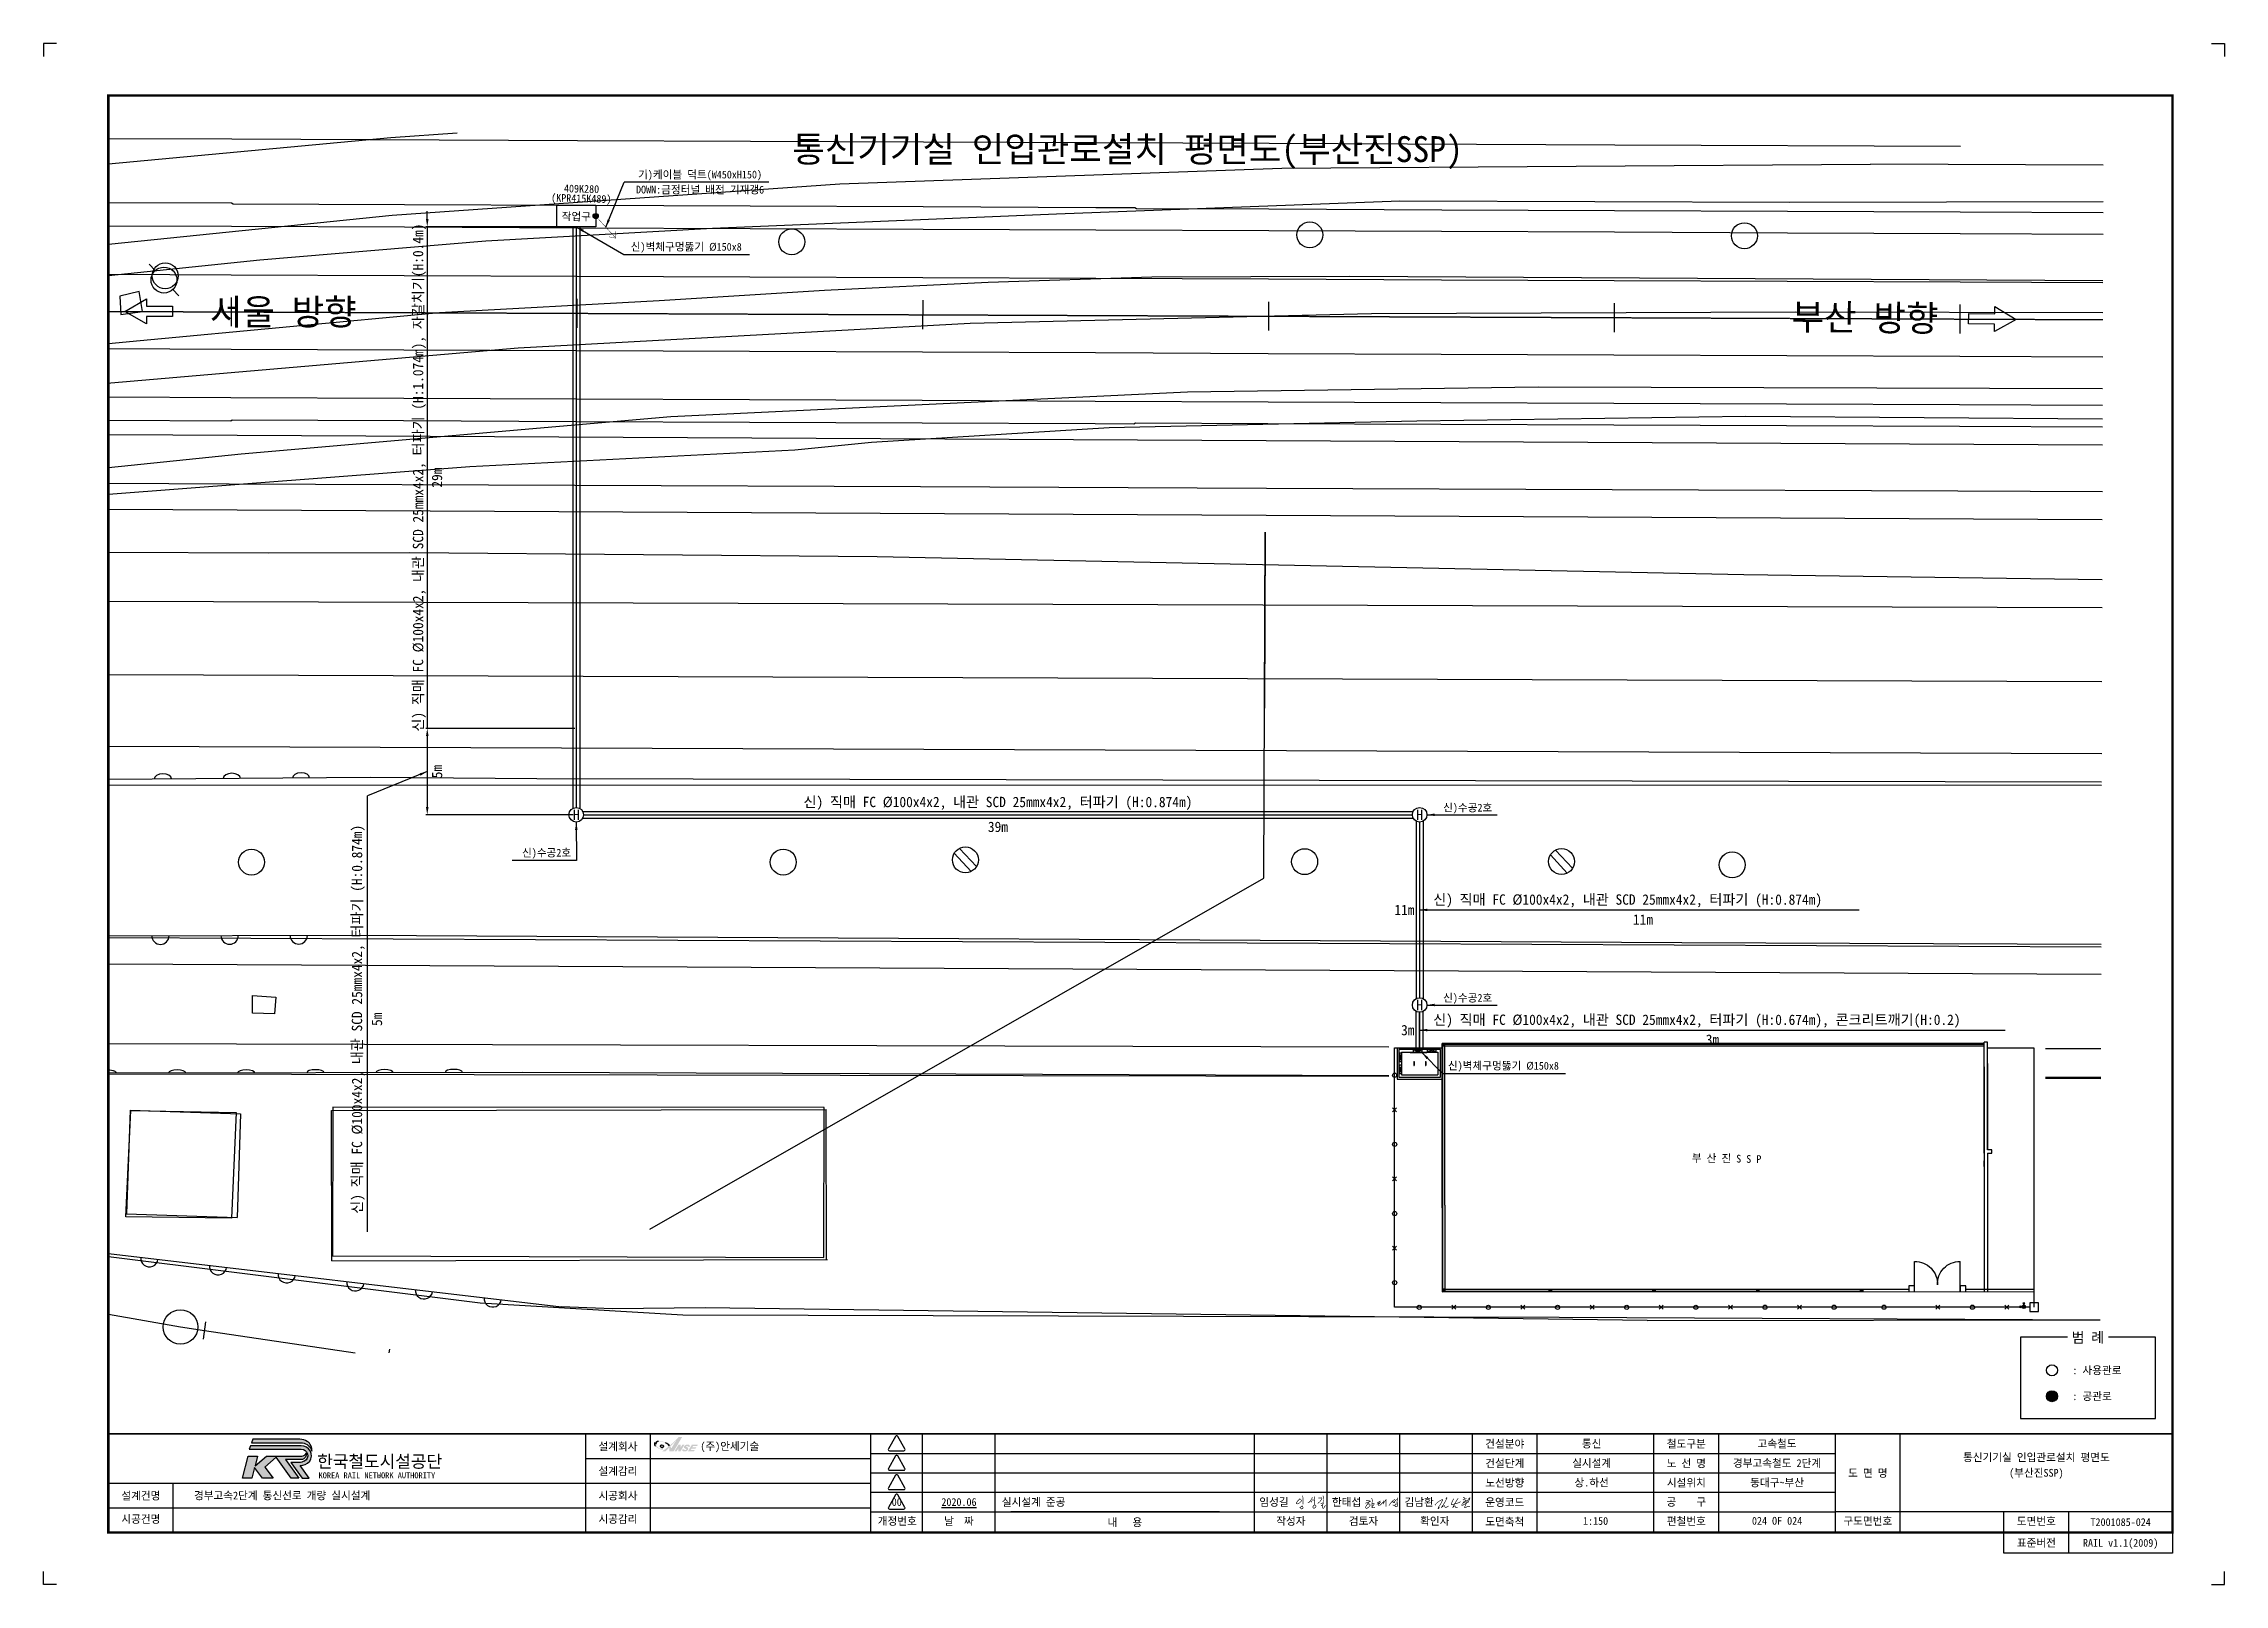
# Paper-space layout '배치1' of a CAD drawing. Extents: x 0 to 841, y 0 to 594.
# The model-space entities are those that its viewports show. They can reach past a viewport. Long polylines and large blocks are cut down to what shows.
import ezdxf
from ezdxf.enums import TextEntityAlignment as Align

# ---------------------------------------------------------------- set-up
doc = ezdxf.new("R2010")
doc.units = 0
doc.linetypes.add('A-CENTR01', pattern=[2, 1.25, -0.25, 0.25, -0.25])
doc.linetypes.add('HIDDEN', pattern=[0.375, 0.25, -0.125])
for name, color, linetype in [('TT-BASE', 253, 'Continuous'), ('TT-CNTL', 1, 'A-CENTR01'), ('TT-LEAL', 1, 'Continuous'), ('TT-LEAT', 3, 'Continuous'), ('TT-MANH', 4, 'Continuous'), ('TT-TEXT', 3, 'Continuous'), ('TT-TRUF', 4, 'Continuous'), ('TX-BORD', 7, 'Continuous'), ('TX-PAPR', 2, 'Continuous'), ('TZ-LEAL', 1, 'Continuous'), ('TZ-LEAT', 3, 'Continuous'), ('TZ-LINE', 7, 'Continuous'), ('TZ-TEX2', 3, 'Continuous'), ('TZ-TEXT', 6, 'Continuous')]:
    doc.layers.add(name, color=color, linetype=linetype)
doc.styles.add('GR', font='GulimChe.ttf')
doc.styles.add('KORAIL', font='GulimChe.ttf')
doc.styles.get("Standard").update_dxf_attribs({"font": 'GulimChe.ttf'})
doc.styles.add('TB_TEXT', font='GulimChe.ttf')
doc.styles.add('TB_WBTXT', font='GulimChe.ttf')
doc.linetypes.add('ZIGZAG', pattern='A,0.00254,-5.08,[131,ltypeshp.shx,S=5.08,R=0,X=-5.08,Y=0],-10.16,[131,ltypeshp.shx,S=5.08,R=180,X=5.08,Y=0],-5.08', length=20.32254)
doc.dimstyles.new('D150', dxfattribs={"dimscale": 0.15, "dimtxt": 3, "dimasz": 3, "dimexe": 0.5, "dimexo": 0.5, "dimgap": 0.5, "dimtad": 1, "dimdec": 0, "dimzin": 1, "dimdsep": 46, "dimlunit": 6, "dimtxsty": 'Standard', "dimcen": 1, "dimclrd": 1, "dimclre": 1, "dimclrt": 3, "dimadec": 0, "dimazin": 0, "dimtfac": 1, "dimtdec": 0, "dimtix": 1, "dimtmove": 2, "dimatfit": 3, "dimfxl": 0, "dimtvp": 2, "dimlwd": -1, "dimlwe": -1, "dimarcsym": 0})

psp = doc.layouts.new('배치1')

msp = doc.modelspace()

# ---------------------------------------------------------------- texts
at = {"layer": 'TT-BASE'}
for s, rotation, p in [('서울 방향', 0.03043403039043151, (61061.98102697686, 63260.67426811903, -86441.03522440503)), ('부산 방향', 359.2736025949332, (61153.48038534943, 63260.35074592632, -86441.03522440503))]:
    msp.add_text(s, height=1.5, rotation=rotation, dxfattribs=at).set_placement(p, align=Align.MIDDLE)
at = {"layer": 'TT-LEAT'}
for s, height, rotation, p in [('409K280', 0.4499999999999999, 358.7182875612552, (61079.23915208952, 63267.77252586035, -86449.75697440503)), ('(KPR415K489)', 0.4499999999999999, 358.7182875612552, (61079.22451008146, 63267.18435812255, -86449.75697440503)), ('작업구', 0.45, 358.8747853273313, (61078.93691742286, 63266.18194509811, -86441.03522440503))]:
    msp.add_text(s, height=height, rotation=rotation, dxfattribs=at).set_placement(p, align=Align.MIDDLE)
at = {"layer": 'TT-MANH', "linetype": 'ByBlock', "style": 'GR'}
for p in [(61078.9341097524, 63231.57365606319, -86441.03522440503), (61127.72137936667, 63231.57365606319, -86441.03522440503), (61127.72137936667, 63220.57365606319, -86441.03522440503)]:
    msp.add_text('H', height=0.6, rotation=359.9931262838864, dxfattribs=at).set_placement(p, align=Align.MIDDLE)
at = {"layer": 'TT-TEXT'}
msp.add_text('부 산 진 S S P', height=0.45, rotation=358.8747853273313, dxfattribs=at).set_placement((61145.47481130997, 63211.71073946586, -86441.03522440503), align=Align.MIDDLE)
at = {"layer": 'TZ-TEX2'}
msp.add_text('범 례', height=0.6, dxfattribs=at).set_placement((61166.37468775873, 63201.35882128595, 0.232266885841824), align=Align.MIDDLE)
for s, p in [(': 사용관로', (61165.47946919287, 63199.45015184588, 0.232266885841824)), (': 공관로', (61165.47946919287, 63197.95015184588, 0.232266885841824))]:
    msp.add_text(s, height=0.45, dxfattribs=at).set_placement(p, align=Align.MIDDLE_LEFT)
at = {"layer": 'TZ-TEXT'}
for s, height, rotation, p in [('DOWN:금정터널 배전 기재갱6', 0.45, 359.9481799346717, (61086.09403608669, 63267.73744000233, -21610.25880610126)), ('기)케이블 덕트(W450xH150)', 0.45, 0.05182006505039887, (61086.09403608669, 63268.5737642462, -21610.25880610126)), ('신)벽체구멍뚫기 Ø150x8', 0.45, 359.9481799346718, (61085.29472127556, 63264.39804841063, 86441.15124171451)), ('신)수공2호', 0.45, 0.05182006532813865, (61077.21456485945, 63229.35512218997, -86441.03522440503)), ('5m', 0.5999999999999999, 90, (61067.40456898708, 63219.74694512808)), ('신)벽체구멍뚫기 Ø150x8', 0.45, 359.9481799346718, (61132.56567217453, 63217.03864860154, 0.1160173094779911))]:
    msp.add_text(s, height=height, rotation=rotation, dxfattribs=at).set_placement(p, align=Align.MIDDLE)
at = {"layer": 'TZ-TEXT', "ltscale": 2}
for s, p in [('신) 직매 FC Ø100x4x2, 내관 SCD 25mmx4x2, 터파기 (H:0.874m)', (61103.32575478749, 63232.27365630097)), ('39m', (61103.32575478749, 63230.87365630097))]:
    msp.add_text(s, height=0.5999999999999999, dxfattribs=at).set_placement(p, align=Align.MIDDLE)
at = {"layer": 'TZ-TEXT'}
for p in [(61129.07707356197, 63231.98954477815, -86441.03522440503), (61129.07707356197, 63220.98954477815, -86441.03522440503)]:
    msp.add_text('신)수공2호', height=0.45, rotation=359.9481799342549, dxfattribs=at).set_placement(p, align=Align.MIDDLE_LEFT)
at = {"layer": 'TZ-TEXT', "ltscale": 2}
msp.add_text('신) 직매 FC Ø100x4x2, 내관 SCD 25mmx4x2, 터파기 (H:0.874m)', height=0.5999999999999999, rotation=90, dxfattribs=at).set_placement((61066.28946999524, 63219.74694512808), align=Align.MIDDLE)
for s, p in [('신) 직매 FC Ø100x4x2, 내관 SCD 25mmx4x2, 터파기 (H:0.874m)', (61128.50463179578, 63226.37365630097, -86441.03522440503)), ('신) 직매 FC Ø100x4x2, 내관 SCD 25mmx4x2, 터파기 (H:0.674m), 콘크리트깨기(H:0.2)', (61128.50463179578, 63219.42285610895, -86441.03522440503))]:
    msp.add_text(s, height=0.5999999999999999, dxfattribs=at).set_placement(p)
for s, p in [('11m', (61127.42079072825, 63226.07365630097)), ('3m', (61127.42079072825, 63219.12285610895))]:
    msp.add_text(s, height=0.5999999999999999, dxfattribs=at).set_placement(p, align=Align.MIDDLE_RIGHT)
at = {"layer": 'TZ-TEXT'}
for s, p in [('11m', (61140.63783874513, 63225.51610680505, -86441.03522440503)), ('3m', (61144.65657147027, 63218.56530661303, -86441.03522440503))]:
    msp.add_text(s, height=0.5999999999999999, dxfattribs=at).set_placement(p, align=Align.MIDDLE)
at = {"layer": 'TZ-TEXT', "ltscale": 2, "char_height": 0.6, "attachment_point": 5, "rotation": 90.00000000000003}
for s, insert in [('29m', (61070.88041576319, 63251.073656301)), ('5m', (61070.88041576325, 63234.07365630103))]:
    msp.add_mtext(s, dxfattribs=dict(at, insert=insert))

# ---------------------------------------------------------------- blocks, each defined once
blk = doc.blocks.new('CXGLOGO-UNIT-KRNA-COLOR')
h = blk.add_hatch(color=166)
edge = h.paths.add_edge_path()
edge.add_arc((15.28417689820614, 4.197971711554786), 10.03249121347428, 59.1949703415619, 87.69044676991336)
edge.add_line((15.68847017159848, 14.22231343046722), (-14.58077318344994, 14.22231343046721))
edge.add_line((-14.58077318344994, 14.22231343046721), (-15.38071509633542, 11.90443236177839))
edge.add_line((-15.38071509633542, 11.90443236177838), (17.29224835930017, 11.90443236177838))
edge.add_arc((16.40496972615716, 4.82896358839912), 7.130885059787258, 14.433821095270389, 82.85230065833838, ccw=False)
edge.add_arc((17.20694736578605, 7.54275202069023), 6.175229065316809, 351.2787629966358, 418.6250231312662)
h = blk.add_hatch(color=166)
edge = h.paths.add_edge_path()
edge.add_line((-17.61769675105171, 3.377942272720972), (-11.56956172773232, 3.377942272720972))
edge.add_line((-11.56956172773232, 3.377942272720972), (-13.06088283087658, -2.830666747647513))
edge.add_line((-13.06088283087658, -2.830666747647527), (-5.769980558596217, 3.377942272720958))
edge.add_line((-5.769980558596217, 3.377942272720972), (16.93123742055946, 3.377942272720972))
edge.add_arc((16.51030444220336, 6.725367535210978), 3.373787257700758, 277.1672263052953, 339.2535510486157)
edge.add_arc((16.45098397643309, 4.507891306077056), 3.373015256171217, -86.06112926190627, 17.64403893110699, ccw=False)
edge.add_line((16.68268356637617, 1.142843428500271), (6.409140098785116, 1.142843428500271))
edge.add_line((6.409140098785116, 1.142843428500271), (15.02566023076918, -10.69490487547505))
edge.add_line((15.02566023076918, -10.69490487547505), (10.13744184566804, -10.69490487547505))
edge.add_line((10.13744184566804, -10.69490487547505), (0.3610050754658971, 2.715690841901562))
edge.add_line((0.3610050754658971, 2.715690841901562), (-6.929897196814466, -3.65848103617185))
edge.add_line((-6.929897196814437, -3.65848103617185), (-1.378868870883991, -10.77768656953279))
edge.add_line((-1.37886887088402, -10.77768656953279), (-8.338366678238344, -10.77768656953279))
edge.add_line((-8.338366678238344, -10.77768656953279), (-13.4751389175226, -3.989607281991979))
edge.add_line((-13.4751389175226, -3.989607281991979), (-15.13216124215234, -10.77768656953279))
edge.add_line((-15.13216124215234, -10.77768656953279), (-21.18029626547153, -10.77768656953279))
edge.add_line((-21.18029626547153, -10.77768656953279), (-17.61769675105171, 3.377942272720972))
h = blk.add_hatch(color=46)
edge = h.paths.add_edge_path()
edge.add_arc((15.3626483023003, 5.48570984433232), 6.164693250607485, 269.17804811812107, 301.54981839904974, ccw=False)
edge.add_line((15.27421408495229, -0.6783490670739951), (9.806037380742026, -0.6783490670739951))
edge.add_line((9.806037380742026, -0.6783490670739951), (17.17979127474254, -10.77768656953279))
edge.add_line((17.17979127474254, -10.77768656953279), (21.73660418394024, -10.77768656953279))
edge.add_line((21.73660418394024, -10.77768656953279), (15.85417240406139, -2.747885053589869))
edge.add_arc((15.50069825419408, 6.106947076098479), 8.86188445081437, 272.2859642479671, 317.0311776740321)
edge.add_arc((16.77008453705079, 3.680403470492848), 6.344758436319061, 325.2804642959406, 452.1313992745275)
edge.add_line((16.53411436829055, 10.02077236312815), (-16.03079960796163, 10.02077236312815))
edge.add_line((-16.03079960796163, 10.02077236312815), (-16.80918251026026, 7.765359858336168))
edge.add_line((-16.80918251026026, 7.765359858336168), (16.59983295563342, 7.765359858336154))
edge.add_arc((16.75941961683799, 3.778496836779979), 3.990055720799702, -62.719327377700324, 92.29221905133511, ccw=False)
at = {"color": 166}
for points in [[(20.42199890129865, 12.81502834436029, 0.1249796640422548), (15.68847017159848, 14.22231343046724), (-14.58077318344996, 14.22231343046722), (-15.38071509633542, 11.9044323617784), (17.2922483593002, 11.9044323617784, -0.3077284353953781), (23.31077690880468, 6.606419323991801, 0.3026142877980904)], [(-17.61769675105171, 3.377942272720986), (-11.56956172773232, 3.377942272720986), (-13.06088283087658, -2.830666747647513), (-5.769980558596217, 3.377942272720986), (16.93123742055948, 3.377942272720986, 0.2777302179227986), (19.66532577266452, 5.530260483704993, -0.48614111596212), (16.6826835663762, 1.142843428500271), (6.409140098785088, 1.142843428500271), (15.0256602307692, -10.69490487547505), (10.13744184566806, -10.69490487547505), (0.3610050754658971, 2.715690841901576), (-6.929897196814466, -3.65848103617185), (-1.37886887088402, -10.77768656953279), (-8.338366678238344, -10.77768656953279), (-13.4751389175226, -3.989607281991979), (-15.13216124215234, -10.77768656953279), (-21.18029626547153, -10.77768656953279)]]:
    blk.add_lwpolyline(points, format="xyb", close=True, dxfattribs=at)
at = {"color": 46}
blk.add_lwpolyline([(18.58826075616648, 0.2322474459183752, -0.1421954075661556), (15.27421408495229, -0.6783490670739809), (9.806037380742026, -0.6783490670739809), (17.17979127474257, -10.77768656953279), (21.73660418394027, -10.77768656953279), (15.85417240406142, -2.747885053589869, 0.1977569199555539), (21.98515803812353, 0.06668405780308717, 0.6179196503906048), (16.53411436829057, 10.02077236312816), (-16.03079960796163, 10.02077236312816), (-16.80918251026026, 7.765359858336183), (16.59983295563345, 7.765359858336168, -0.8026676882342173)], format="xyb", close=True, dxfattribs=at)
blk = doc.blocks.new('CXGLOGO-KRNA-COLOR')
blk.add_blockref('CXGLOGO-UNIT-KRNA-COLOR', (0, 0))
at = {"color": 166, "style": 'KORAIL'}
for s, height, p in [('한국철도시설공단', 8, (26.79254854174661, -4.014001240246074)), ('KOREA RAIL NETWORK AUTHORITY', 3.75, (27.68298465443854, -10.84773395970956))]:
    blk.add_text(s, height=height, dxfattribs=at).set_placement(p)
blk = doc.blocks.new('TXBLKA1-KRNAH')
at = {"layer": 'TX-BORD'}
h = blk.add_hatch(color=5, dxfattribs=at)
h.paths.add_polyline_path([(241.4063994686259, 53.44357285287721, 0.09642523414859705), (239.8506934763151, 54.59052834021374, 0.1233003788176915), (237.0705790972156, 55.37087359688543, 0.1079585573176012), (236.1834424471365, 55.25226173167918, 0.1479744967632781), (235.6317904149444, 54.71303053627582, 0.1467707650542255), (235.6000173035824, 53.85809466932704, 0.1668668906340415), (235.9240033840709, 53.3198987341905, 0.0840022519223122), (237.2964639736071, 52.29423785892604, 0.1250036223900326), (238.5997891564666, 51.9782219609117, 0.3243163253186445), (238.8993024140427, 52.1639993076975, 0.1812316841994872), (238.7988334253286, 52.76569717236617, -0.1762058791554287), (238.4060635148327, 52.66266980407688, -0.165955170282396), (238.425063548072, 52.37462073958824, -0.236090646811862), (238.1064143325348, 52.2743474617775, -0.1631967750734685), (237.1969485109004, 52.59840986077869, -0.211158794338377), (236.1112304448902, 54.02851277376504, -0.492063391591903), (237.1475978824753, 55.14159694789325, -0.264031753096197), (241.0109672421808, 53.11843606192538, -0.02330173323123221), (238.5104170231068, 51.28037746509509), (239.7464833621825, 51.28037746509509, 0.0347521230900015), (241.2386960682733, 52.65495257782658, -0.03845698336544384), (241.2873555266186, 51.28037746509506), (242.9664766844477, 51.28037746509509), (246.2480438904029, 56.80359968731734), (244.8822547063401, 56.80359968731732, -0.03632676023315431)])
h.paths.add_polyline_path([(242.0833795161043, 52.45582058973039), (241.6632429330507, 53.15953497372085, 0.03885019715927752), (244.0622135564541, 55.69276929772922)], flags=16)
h = blk.add_hatch(color=3, dxfattribs=at)
h.paths.add_polyline_path([(244.7924766844477, 51.28037746509516), (245.6064766844477, 51.28037746509516), (247.1357930234035, 53.85437746509512), (246.3217930234036, 53.85437746509512), (245.6397930234035, 52.70649984469454), (245.6397930234036, 53.8543774650951), (244.8257930234035, 53.85437746509513), (243.2964766844477, 51.28037746509511), (244.1104766844476, 51.28037746509511), (244.7924766844477, 52.42825508549571)])
h.paths.add_polyline_path([(247.7250968136725, 51.85435631423226, -0.2067005137707306), (247.1989352585047, 51.8073780813753, -0.3160270247789446), (247.0559488362285, 51.95158075908114, -0.03122541720630437), (247.0592218421318, 52.07237746509513), (246.3630355579726, 52.07237746509513, 0.483425717641843), (246.5161218719088, 51.35490450600067, 0.2038381155352339), (248.0368760640848, 51.4274591764632, 0.0797617688049846), (248.4319833208896, 51.79609764116977, 0.1723780745963488), (248.5790747301409, 52.30251099870635, 0.2215943035447014), (248.2992423273413, 52.81134193875869, 0.03844888053770572), (247.8706275260423, 53.02247861766765, -0.563174447129383), (247.8875138162585, 53.33800498238254, -0.2767727358270014), (248.2936286718885, 53.37017261532333, -0.3126275340550531), (248.421069443198, 53.08437746509512), (249.2083052296988, 53.08437746509512, 0.143900912874409), (249.1699902753837, 53.4756539916308, 0.1692487514255952), (248.8265357881816, 53.82067536417077, 0.1192157251017893), (248.044155149257, 53.88662052032796, 0.1676214941509024), (247.2366198436389, 53.47253802661655, 0.258991357786227), (246.9426491228063, 52.73639125105757, 0.2082459506505788), (247.3039148058284, 52.43556169179829, -0.0226445698384808), (247.7370988649366, 52.19640682992101, -0.5881030024955343)])
h.paths.add_polyline_path([(249.5632536799511, 51.83037746509512), (249.8246752763538, 52.27037746509513), (251.3646752763537, 52.27037746509513), (251.7175944314973, 52.86437746509515), (250.1775944314974, 52.86437746509514), (250.4390160279001, 53.3043774650951), (251.9790160279002, 53.30437746509514), (252.3057930234035, 53.85437746509513), (249.9957930234035, 53.85437746509511), (248.4664766844477, 51.28037746509514), (250.7764766844476, 51.28037746509514), (251.103253679951, 51.83037746509517)])
h.paths.add_polyline_path([(239.0548122739692, 53.25414133625151, 1), (237.8668122739692, 53.25414133625151, 1)])
at = {"layer": 'Defpoints', "color": 1}
blk.add_line((836.0020000199921, 593.9999999999998), (840.9999999999999, 593.9999999999998), dxfattribs=at)
for points in [[(4.997999980007762, 593.9999999999997), (0, 593.9999999999997), (0, 589.0020000199917)], [(836.0020000199921, 593.9999999999998), (840.9999999999999, 593.9999999999998), (840.9999999999999, 589.0020000199918)], [(4.997999980007762, 0), (0, 0), (0, 4.99799998000799)], [(836.002000019992, 0), (841, 0), (841.0000000000005, 4.997999980008444)]]:
    blk.add_lwpolyline(points, dxfattribs=at)
at = {"layer": 'TX-BORD'}
for p, q in [((234, 19.99999999999951), (234, 57.99999999999968)), ((319, 50.49999999999934), (549.5, 50.49999999999855)), ((339, 19.99999999999923), (339, 57.99999999999974)), ((367, 19.99999999999911), (367, 57.99999999999974)), ((466.9999999999999, 20.0000000000004), (466.9999999999999, 57.99999999999875)), ((494.9999999999999, 20.00000000000028), (494.9999999999999, 57.99999999999852)), ((523, 20.0000000000004), (523, 57.99999999999847)), ((549.5, 50.49999999999855), (691, 50.49999999999812)), ((576, 20.00000000000031), (576, 57.99999999999849)), ((621, 20.00000000000118), (621, 57.99999999999839)), ((646, 20.0000000000001), (646, 57.99999999999828)), ((716, 19.9999999999979), (716.0000000000001, 57.99999999999795)), ((209, 48.49999999999962), (319, 48.49999999999928)), ((319, 42.99999999999934), (549.5, 42.99999999999855)), ((549.5, 42.99999999999855), (691, 42.99999999999812)), ((25, 39.00000000000006), (319, 38.99999999999928)), ((50, 19.99999999999988), (50, 38.99999999999997)), ((319, 35.49999999999934), (549.5, 35.49999999999855)), ((549.5, 35.49999999999855), (691, 35.49999999999812)), ((25, 29.50000000000006), (319, 29.49999999999928)), ((319, 27.99999999999934), (691, 27.99999999999812)), ((453.4999999999999, 27.99999999999879), (373, 27.99999999999919)), ((821, 27.99999999999812), (691, 27.99999999999812)), ((756, 19.99999999999791), (755.9999999999999, 27.99999999999812)), ((781, 11.99999999999773), (781, 27.99999999999812))]:
    blk.add_line(p, q, dxfattribs=at)
at = {"layer": 'TX-BORD', "const_width": 1}
blk.add_lwpolyline([(821, 19.99999999999773), (25, 20), (25, 573.9999999999997), (820.9999999999998, 573.9999999999997)], close=True, dxfattribs=at)
at = {"layer": 'TX-BORD'}
for points, const_width in [([(25.00000000000011, 58), (821, 57.99999999999773)], 0.5), ([(209, 19.99999999999974), (209, 57.99999999999968)], 0.5), ([(209, 19.99999999999972), (209, 57.99999999999966)], 0.5), ([(319, 19.99999999999927), (319, 57.99999999999813)], 0.5), ([(551, 20.00000000000139), (551, 57.99999999999861)], 0.5), ([(691, 20.00000000000011), (691, 57.99999999999807)], 0.5), ([(489.1600130389994, 32.46758681266878), (490.22769196775, 32.59938858090062)], 0.24), ([(510.0195796562228, 32.43315865535465), (511.2216600393266, 32.30293667485783), (511.2922693479622, 32.1668278932549), (511.28554090288, 31.9077124872286), (509.6835233896283, 31.24552475898876), (511.28554090288, 31.9077124872286), (511.9313286380223, 32.15023345217782), (511.28554090288, 31.9077124872286), (510.4537922597842, 30.86892563103505), (510.0597024275287, 30.24966009294681), (509.8647272572325, 29.8770235864249), (509.8215426190765, 29.6411571450257), (509.8543496174455, 29.47737607289842), (509.9407347756124, 29.37885643642278), (510.0658844703124, 29.34598316633331), (510.377553486029, 29.36010789451473), (511.0940902096072, 29.83769479681174), (511.3156183482955, 30.09114776199823), (511.5303164968819, 30.36699591331474), (511.5229972602684, 30.65601486439562), (511.4681617134057, 30.82777389541171), (511.3305045330214, 30.94984247781906), (511.0203729469538, 30.99492484767131), (510.4537922597842, 30.86892563103505)], 0.24), ([(511.9571233353812, 33.11841061813107), (512.3188559754868, 32.89579810447938), (512.3888763620682, 32.39646775563116), (512.3089045462767, 31.14291876892929), (512.2140114912289, 29.77130198520653), (512.2440207097343, 29.55730306202396), (512.3852654898242, 29.51809883752059), (512.6112857162404, 29.54776629821356), (512.9451608293314, 29.62201530189366), (513.4822841179124, 29.7620596115455)], 0.24), ([(512.3089045462767, 31.14291876892929), (512.9860430710444, 31.19640857273485), (513.1272884185106, 31.15720433349835), (513.0345209506017, 30.78055635050804), (512.2140114912289, 29.77130198520653)], 0.24), ([(514.3163578836425, 31.56858735552991), (514.586728285788, 31.64009160057004), (515.5028008936694, 32.11362721610429), (514.586728285788, 31.64009160057004), (514.6929858064879, 31.1923586798561), (514.1469815877547, 30.84663189918577), (514.6929858064879, 31.1923586798561), (515.4700917400646, 31.61060939486251), (514.7500344024163, 30.61502936078811), (514.9345663128912, 30.40738186147609), (515.1963537790617, 30.40058403105619), (515.6168203127538, 30.70376478082544), (516.6669987015013, 31.80201633296501), (516.6912952910376, 32.23327131185404), (516.6669987015013, 31.80201633296501), (516.6648054946926, 31.21313749912653), (517.6365254025742, 32.56863166660084), (517.6739970641008, 29.97634225010394)], 0.24), ([(521.0509741958283, 32.83161386854748), (519.7855918590473, 31.70268532271622), (518.8307215322681, 30.4296285236174), (519.7855918590473, 31.70268532271622), (520.4182830274381, 32.26714959563176), (520.3229954945118, 31.82479576568685), (520.4101467007035, 31.55040232489407), (520.6382713970792, 31.46074620867914), (520.9993470358123, 31.65023459590343), (520.9436001127857, 31.92381256224078), (522.0068294404413, 32.9323919349445), (522.0190515063767, 33.40306911795648), (522.0068294404413, 32.9323919349445), (521.9909521822854, 31.9175488922608), (521.9930006314049, 31.59303279171116), (521.6959443325215, 31.85194366627141), (521.9930006314049, 31.59303279171116), (522.084101500496, 31.06733983674239), (522.0642745863341, 30.30379657370164), (521.9726533908793, 30.0026459591204), (521.5831610857113, 29.92902749246278), (521.2914130121752, 29.98893583095195), (521.1293555373916, 30.20247512313478), (521.1724386815708, 30.6514177690894), (521.3588159383374, 30.97104128837343), (521.7684290609693, 31.01273765895757), (522.0824718926236, 31.00458291440314)], 0.24), ([(521.1508971094813, 30.42694644611208), (520.8733568052329, 30.42891997178446), (520.4675461101602, 30.53365677394813), (520.2829228318344, 30.68498252796176)], 0.24)]:
    blk.add_lwpolyline(points, dxfattribs=dict(at, const_width=const_width))
for points in [[(328.5826735850457, 57.05240101960221), (325.7768011598474, 52.19248741960226, 0.5773502691896272), (326.1665125915504, 51.51748741960226), (331.778257441947, 51.51748741960226, 0.5773502691896232), (332.16796887365, 52.19248741960226), (329.3620964484516, 57.05240101960221, 0.5773502691896242)], [(328.5826735850457, 49.55240101960221), (325.7768011598474, 44.69248741960226, 0.5773502691896272), (326.1665125915504, 44.01748741960226), (331.778257441947, 44.01748741960226, 0.5773502691896232), (332.16796887365, 44.69248741960226), (329.3620964484516, 49.55240101960221, 0.5773502691896242)], [(328.5826735850457, 42.05240101960221), (325.7768011598474, 37.19248741960226, 0.5773502691896272), (326.1665125915504, 36.51748741960226), (331.778257441947, 36.51748741960226, 0.5773502691896232), (332.16796887365, 37.19248741960226), (329.3620964484516, 42.05240101960221, 0.5773502691896242)], [(328.5826735850457, 34.5524010196022), (325.7768011598474, 29.69248741960226, 0.5773502691896272), (326.1665125915504, 29.01748741960226), (331.778257441947, 29.01748741960226, 0.5773502691896232), (332.16796887365, 29.69248741960226), (329.3620964484516, 34.5524010196022, 0.5773502691896242)]]:
    blk.add_lwpolyline(points, format="xyb", close=True, dxfattribs=at)
at = {"layer": 'TX-BORD', "const_width": 0.24}
for points in [[(485.567285710192, 34.23816660067875, -0.0315208250896126), (485.6352432469447, 32.1231589344341, 0.01545159354873661), (485.6352432469447, 30.85221385695056, 0.4889471790532753)], [(489.3008338347067, 33.60305291328195, -0.1169116306475773), (488.105782817671, 31.7167442588446, -0.2452755319851038), (487.5358354321506, 31.54526165202877, -2.571837146302994)], [(490.1523264123298, 33.8671961342554, -0.08927261928605283), (490.1170769467676, 31.67186217434339, 0.0689433395333102), (490.061778251975, 30.69346322219388, 0.261352815596447)], [(493.3164155472246, 34.21656804255619, -0.1022877787228727), (493.6023067715025, 33.42068805855636, -0.0802890052105026), (493.5954998333249, 33.06696361665927, 0.06676074427730172), (493.5750790187921, 32.62480805401915, -0.06277988218908334), (493.5342374255626, 31.55683231704655, 8.85417029970614)], [(547.4287145555815, 33.59059871948222, -0.1453477231865773), (547.8821668109332, 33.43211164973408, -0.3072246283789717), (547.954905116581, 33.23268257686982, -0.2126787621477938), (547.3756835712087, 32.49480513249635, -0.1136809964858682), (548.6240789315902, 33.0428295144224, -0.2665072785482806), (548.7411508151916, 33.00225239305391, -3.538723351215448)], [(484.5431941346402, 33.0880641900727, 0.07113350893930157), (483.1460291253061, 31.48428371282948, 0.3942135620219872), (483.2144370805152, 31.10048658874554, 0.2242607603461479), (483.5203546876157, 31.03778224794754, 0.1934384841540774), (484.9697578034828, 32.07516835464401, 0.5449831934072701), (484.6744032917641, 32.71826599349146, 0.0661455407702451), (484.0340821535663, 32.72479497367913, 27.19620828144033)], [(484.4053947816812, 29.84067552136606, 0.02121038023961067), (484.9843805523507, 29.12186194317388, 0.4093688916916354), (485.1375789838694, 29.10809021232273, -0.2118114242614196), (485.4934052928879, 29.20657070306955, 0.4163773721145751), (485.622868242828, 29.30329260849017, 0.1236428030984302), (485.5357840071902, 30.12197306158451, 0.5236310273086059), (485.2838641512782, 30.18738400302342, -0.07298348861113386), (484.5123838037691, 29.69812522186499, 0.005941047346892754)], [(488.5719707142399, 32.27186917162044, -0.1424383958817763), (489.0672829214311, 31.68334750603535, 5.949847471980058)], [(490.0497950649465, 30.53575144257893, 0.2351541737208142), (489.4948041222574, 29.90253390603441, 0.3458570438821519), (489.7025830199407, 29.40732779558467, 0.3067464627027267), (490.2024013395027, 29.45127606035172, 0.1030949943348976), (490.6340585366794, 29.98249932418489, 0.3955710434305414), (490.4877325877031, 30.49821213160635, 0.2429150864420287), (490.0497950649465, 30.53575144257893, 6.064712890599078)], [(491.5467722029546, 33.36415258397434, 0.1399758899503816), (491.8312078334587, 33.2638304953132, 0.0963550295286438), (492.6386547054079, 33.37036174893733, -0.2403214119864326), (492.8521811880868, 33.33843919864717, -0.3531911313863954), (492.931623681841, 33.05324214107854, -0.1573354964211856), (491.3278630192179, 31.22275924672431, -6.381378270864935)], [(492.462127067031, 31.10807719204455), (493.2185477046943, 31.39570334334478, -0.3751763844346677), (493.4524684473001, 31.30912382228014, -0.2662442579652043), (493.4484701693717, 31.12707074739104, -0.04221881482638937), (493.0661439045293, 30.59911773180915, -0.1599388506060752), (492.6282065251175, 30.33514123428698, -0.1716468978659413), (493.2019252739036, 30.37047473526302, -0.4580577727087703), (493.2928568454992, 30.17389456015418, 0.1593261034394191), (493.2271244123955, 29.57774027525748, 0.2277070299917411), (493.3891924765131, 29.36629259081277, 0.4079876222113941), (493.7313361037197, 29.47426588522606, -0.001483360995179626), (493.8934041678377, 29.77569130816914, 0.004185728219223644), (494.1419649915181, 30.24403319376085, -0.1004838167353817), (494.3284650132841, 30.4747327748051, -0.3462772570127932)], [(536.704647253515, 30.47575809198479, -0.3829011668533099), (536.6544238616606, 30.70942877412534, -0.125119935138151), (539.4035124403114, 32.69428475443408, -0.4742392211929056), (539.594606955572, 32.58758027954589, -0.04611297589722658), (537.9178262766653, 29.73134225902484, 0.1511126254243947), (537.7701553680381, 29.29024782838795, 0.5899101948395717), (537.8836722119279, 29.22404705202342, 0.09633819129865563), (538.3313992754141, 29.72184362504001, 2.196927439873245)], [(540.7295895474521, 33.09193777111808, -0.07138322352676257), (541.0491920127992, 33.41143348245159, -0.3469168754638275), (541.1559125424179, 33.40874946982318, -0.258278056485525), (541.1795679411581, 33.34817257261117, -0.07991812936488407), (541.0633379315389, 32.96250225786001, -0.04859613314150261), (539.0615061332904, 29.69249965372602, 0.9474271785166223), (539.1290428549656, 29.63556546594456, -0.0224371194952738), (540.0414609823745, 30.35867141586037, -0.3445845682797379), (540.2010581106322, 30.35254140647872, -0.122839821013551), (540.2458199508179, 30.29040408266486, 0.01134666789683998), (540.4327940074456, 29.85123779618325, 0.1946381539205256), (540.6026424585926, 29.68943912178633, 0.1894350663675422), (540.8967596755318, 29.68878376612302, 0.009403714098728472), (541.8418090140565, 30.24163245378078, 3.287275676767035)], [(543.8420960995625, 33.06709409687794, 0.03021207067528596), (542.8540497640583, 31.05758390290795, 0.5751126183441571), (543.0827442062273, 30.75504022528882, 0.04316752152514487), (545.9591369327879, 31.58069965371981, 0.2375944772726702), (546.3216115529408, 31.97891731352468, 1.260424628689875)], [(545.6059481643074, 33.10969677428137, 0.1508889298897837), (545.1274291014363, 32.65125699446706, 0.02528797990403029), (543.3746073913583, 29.60737589548124), (544.0703635234563, 30.22773812793379, -0.4483591503708001), (544.3286808184728, 30.15895767083767, 0.07381870202125924), (544.5916469825834, 29.67350856632093, 0.359456330508729), (544.9387346210531, 29.58973499949959, 0.03198204874911447), (545.261183399888, 29.77318505800183, 3.102048423349282)], [(547.5964313662249, 31.8548065230826, 0.2397596550344159), (547.5683102066182, 31.49645921924402, 0.3457956243630474), (547.6941090722333, 31.42565813903074, 0.1953520430237929), (548.6373186506487, 32.18055593017826, 0.3938884349755809), (548.5965903271918, 32.34665819022299, 0.2937835068685055), (548.3471721901808, 32.34875308635476, 0.09962314972719387), (547.4357401935519, 31.42699384799051, 0.02205006722789387), (546.9287504382116, 30.68954556062784, 0.3809882449081143), (546.9753792536186, 30.44186045064851, 0.1886603082873227), (547.0977179921463, 30.40618311146241), (549.2207640344812, 31.58799649530292, 0.1221544966629195), (549.4427630448322, 31.79524421172248), (550.0391969624475, 33.22404807348597, 0.3960413431797455), (549.9905372153855, 33.35720465120475, 0.2241416786671596), (549.8811996584081, 33.3599678702886, 0.07835829886526682), (549.0247029770882, 32.08246476858518), (547.9465664082077, 29.67098540017275, 0.4442851350739047), (547.9726422530986, 29.61192225250838), (548.2886424573538, 29.59731744336145, 0.1791850400184117), (548.5015872919281, 29.66515921829433), (549.1484853754121, 30.06549458472305, -0.1356156041427086), (549.3438448737991, 30.12264125254175), (550.0365688798648, 30.10626349708465)]]:
    blk.add_lwpolyline(points, format="xyb", dxfattribs=at)
at = {"layer": 'TX-BORD'}
blk.add_lwpolyline([(821, 19.99999999999773), (821, 11.99999999999773), (756, 11.99999999999773), (756, 19.9999999999979)], close=True, dxfattribs=at)
at = {"layer": 'TX-BORD', "color": 3}
blk.add_circle((238.4608122739692, 53.25414133625151), 0.593999999999997, dxfattribs=at)
at = {"layer": 'TX-BORD', "color": 5}
for centre, radius, start, end in [((237.0407774215004, 54.23260814373613), 1.4886403393355, 161.1721601774219, 194.5710813612148), ((236.5458838021515, 54.06087705755738), 0.9673593593343283, 192.1003579681142, 229.9942930882455), ((237.0580058580298, 54.18600285167751), 0.9597847714808813, 84.64387314626362, 189.4443139738101), ((237.6825041188555, 50.02110150023881), 5.057737313827633, 42.58477377381887, 64.61569817096493)]:
    blk.add_arc(centre, radius, start, end, dxfattribs=at)
at = {"layer": 'TX-BORD', "xscale": 0.6, "yscale": 0.6}
blk.add_blockref('CXGLOGO-KRNA-COLOR', (89.4110299700556, 47.41471794833096), dxfattribs=at)
at = {"layer": 'TX-BORD', "style": 'TB_TEXT'}
for s, p in [('설계회사', (221.5, 53.24999999999958)), ('건설분야', (563.5, 54.24999999999847)), ('철도구분', (633.5, 54.24999999999825)), ('설계감리', (221.5, 43.74999999999958)), ('건설단계', (563.5, 46.74999999999847)), ('노 선 명', (633.5, 46.74999999999836)), ('도 면 명', (703.5, 42.99999999999807)), ('설계건명', (37.5, 34.24999999999996)), ('시공회사', (221.5, 34.24999999999958)), ('노선방향', (563.5, 39.24999999999844)), ('시설위치', (633.5, 39.24999999999836)), ('시공건명', (37.5, 25.24999999999995)), ('시공감리', (221.5, 25.24999999999958)), ('개정번호', (329.2127044477675, 24.49999999999928)), ('날  짜', (353, 24.49999999999917)), ('내   용', (417, 23.99999999999896)), ('작성자', (480.9999999999999, 24.49999999999955)), ('검토자', (508.9999999999999, 24.49999999999943)), ('확인자', (536.5, 24.49999999999932)), ('운영코드', (563.5, 31.74999999999841)), ('도면축척', (563.5, 24.24999999999848)), ('공    구', (633.5, 31.74999999999834)), ('편철번호', (633.5, 24.4999999999992)), ('구도면번호', (703.5, 24.50757901944519)), ('도면번호', (768.5, 24.50757901944518))]:
    blk.add_text(s, height=3, dxfattribs=at).set_placement(p, align=Align.MIDDLE)
blk.add_text('표준버전', height=3, dxfattribs=at).set_placement((768.5, 15.99999999999778), align=Align.MIDDLE_CENTER)
at = {"layer": 'TX-BORD', "style": 'TB_TEXT', "flags": 1}
blk.add_attdef('TD_CLASSCODE', text='', height=3, dxfattribs=at).set_placement((25, 577.5412453576101), align=Align.MIDDLE_LEFT)
at = {"layer": 'TX-BORD'}
for tag, height, style, p in [('TB_MTITIL', 10, 'TB_WBTXT', (417.9999999999999, 553.3264135606181)), ('TB_STITL', 7, 'TB_WBTXT', (417.9999999999999, 538.3264135606181)), ('TR_RNUM4', 3, 'TB_TEXT', (329, 54.24999999999928)), ('TR_RDAT4', 3, 'TB_TEXT', (353.0000000000001, 54.24999999999917)), ('TD_FIELD', 3, 'TB_TEXT', (597, 54.24999999999835)), ('TD_RLCLASS', 3, 'TB_TEXT', (668.5, 54.24999999999814)), ('TD_DNAME_TOP', 3, 'TB_TEXT', (768.5, 48.98105525044199)), ('TR_RNUM3', 3, 'TB_TEXT', (329, 46.74999999999928)), ('TR_RDAT3', 3, 'TB_TEXT', (353.0000000000001, 46.74999999999923)), ('TD_CSTEP', 3, 'TB_TEXT', (597, 46.74999999999835)), ('TD_RLNAME', 3, 'TB_TEXT', (668.5, 46.7499999999982)), ('TD_DNAME_MAIN', 3, 'TB_TEXT', (768.5, 42.99999999999807)), ('TR_RNUM2', 3, 'TB_TEXT', (329, 39.24999999999928)), ('TR_RDAT2', 3, 'TB_TEXT', (353, 39.24999999999923)), ('TD_DIRCODE', 3, 'TB_TEXT', (597, 39.24999999999841)), ('TD_RLSECT', 3, 'TB_TEXT', (668.5, 39.2499999999982)), ('TD_DNAME_BOT', 3, 'TB_TEXT', (768.5, 36.98105525044199)), ('TR_RNUM1', 3, 'TB_TEXT', (329, 31.74999999999928)), ('TR_RDAT1', 3, 'TB_TEXT', (353, 31.74999999999923)), ('TD_SYSCODE', 3, 'TB_TEXT', (597, 31.74999999999839)), ('SCALE', 3, 'TB_TEXT', (598.5, 24.45421792919021)), ('TD_CSECT', 3, 'TB_TEXT', (668.5, 31.74999999999818)), ('TD_DWGNO', 3, 'TB_TEXT', (668.5, 24.49999999999915)), ('TD_DWGCODE_PREV', 3, 'TB_TEXT', (736, 23.99999999999801)), ('TD_DWGCODE', 3, 'TB_TEXT', (801, 23.99999999999793)), ('TD_VERSION', 3, 'TB_TEXT', (801, 15.99999999999778))]:
    blk.add_attdef(tag, text='', height=height, dxfattribs=dict(at, style=style)).set_placement(p, align=Align.MIDDLE_CENTER)
at = {"layer": 'TX-BORD', "style": 'TB_TEXT'}
for tag, p in [('TD_DCOMP', (253.2700311982203, 53.24999999999947)), ('TR_RCON4', (369.5197403258117, 54.24999999999894)), ('TR_DGN4', (468.8277370126343, 54.24999999999864)), ('TR_CHK4', (496.8277370126343, 54.24999999999852)), ('TR_APP4', (524.8277370126343, 54.24999999999841)), ('TD_DSCCOMP', (253.2700311982203, 43.74999999999941)), ('TR_RCON3', (369.5197403258117, 46.749999999999)), ('TR_DGN3', (468.8277370126343, 46.74999999999869)), ('TR_CHK3', (496.8277370126343, 46.74999999999858)), ('TR_APP3', (524.8277370126343, 46.74999999999847)), ('TD_DNAME', (58, 34.24999999999981)), ('TD_CCOMP', (253.2700311982203, 34.24999999999941)), ('TR_RCON2', (369.5197403258117, 39.249999999999)), ('TR_DGN2', (468.8277370126343, 39.24999999999869)), ('TR_CHK2', (496.8277370126343, 39.24999999999858)), ('TR_APP2', (524.8277370126343, 39.24999999999847)), ('TD_CNAME', (58, 25.14999999999979)), ('TD_CSCOMP', (253.2700311982203, 25.24999999999941)), ('TR_RCON1', (369.5197403258117, 31.749999999999)), ('TR_DGN1', (468.8277370126343, 31.74999999999869)), ('TR_CHK1', (496.8277370126343, 31.74999999999858)), ('TR_APP1', (524.8277370126343, 31.74999999999847))]:
    blk.add_attdef(tag, text='', height=3, dxfattribs=at).set_placement(p, align=Align.MIDDLE_LEFT)
blk = doc.blocks.new('*D12')
at = {"layer": 'Defpoints', "color": 0, "ltscale": 2}
for p in [(61078.93211998038, 63265.573656301, -86441.03522440503), (61070.31368048917, 63236.573656301), (61078.93211998038, 63236.573656301, -86441.03522440503)]:
    blk.add_point(p, dxfattribs=at)
at = {"layer": 'TZ-TEXT', "color": 1, "ltscale": 2}
for p, q in [((61078.85711998038, 63265.573656301), (61070.23868048917, 63265.573656301)), ((61070.31368048917, 63266.023656301), (61070.31368048917, 63266.473656301)), ((61070.31368048917, 63265.573656301), (61070.31368048917, 63236.573656301)), ((61078.85711998038, 63236.573656301), (61070.23868048917, 63236.573656301)), ((61070.31368048917, 63236.123656301), (61070.31368048917, 63235.673656301))]:
    blk.add_line(p, q, dxfattribs=at)
for points in [[(61070.23868048917, 63266.023656301), (61070.38868048917, 63266.023656301), (61070.31368048917, 63265.573656301)], [(61070.23868048917, 63236.123656301), (61070.38868048917, 63236.123656301), (61070.31368048917, 63236.573656301)]]:
    blk.add_solid(points, dxfattribs=at)
at = {"layer": 'TZ-TEXT', "color": 3, "ltscale": 2, "insert": (61069.86009006364, 63251.07365630096), "char_height": 0.6, "attachment_point": 5, "rotation": 90}
blk.add_mtext('{\\C6;신) 직매 FC Ø100x4x2, 내관 SCD 25mmx4x2, 터파기 (H:1.074m), 자갈치기(H:0.4m)}', dxfattribs=at)
blk = doc.blocks.new('*D13')
at = {"layer": 'Defpoints', "color": 0, "ltscale": 2}
for p in [(61078.83211998041, 63236.57365630103), (61070.31368048888, 63231.57365630103), (61078.83211998041, 63231.57365630103)]:
    blk.add_point(p, dxfattribs=at)
at = {"layer": 'TZ-TEXT', "color": 1, "ltscale": 2}
for p, q in [((61078.75711998042, 63236.57365630103), (61070.23868048888, 63236.57365630103)), ((61070.31368048888, 63236.12365630103), (61070.31368048888, 63232.02365630103)), ((61078.75711998042, 63231.57365630103), (61070.23868048888, 63231.57365630103))]:
    blk.add_line(p, q, dxfattribs=at)
for points in [[(61070.23868048888, 63236.12365630103), (61070.38868048888, 63236.12365630103), (61070.31368048888, 63236.57365630103)], [(61070.23868048888, 63232.02365630103), (61070.38868048888, 63232.02365630103), (61070.31368048888, 63231.57365630103)]]:
    blk.add_solid(points, dxfattribs=at)
blk = doc.blocks.new('A$Cab6eb169')
at = {"layer": 'TZ-LINE'}
h = blk.add_hatch(color=256, dxfattribs=at)
h.dxf.hatch_style = 1
h.paths.add_polyline_path([(0.9102624951134203, -0.6277884600931429, 1), (1.21026249511342, -0.6277884600931429, 1)])
at = {"layer": 'TZ-LINE', "const_width": 0.0225}
for points in [[(1.06026249511342, -0.627788460085867), (2.230139918901841, -1.909907362161903)], [(2.183820975405979, -1.497680583008332), (2.230139918901841, -1.909907362161903), (1.823868771185516, -1.826121226600662)]]:
    blk.add_lwpolyline(points, dxfattribs=at)
at = {"layer": 'TZ-LINE'}
blk.add_circle((1.06026249511342, -0.6277884600931429), 0.15, dxfattribs=at)

# ---------------------------------------------------------------- dimensions: what is measured, and where the dimension line sits
at = {"layer": 'TZ-TEXT', "ltscale": 2}
for base, p1, p2, text, picture, middle in [((61070.31368048917, 63236.573656301), (61078.93211998035, 63265.57365630097, -86441.03522440503), (61078.93211998035, 63236.57365630097, -86441.03522440503), '{\\C6;신) 직매 FC Ø100x4x2, 내관 SCD 25mmx4x2, 터파기 (H:1.074m), 자갈치기(H:0.4m)}', '*D12', (61069.86009006364, 63251.07365630096)), ((61070.31368048888, 63231.57365630103), (61078.83211998038, 63236.573656301), (61078.83211998038, 63231.573656301), ' ', '*D13', (61070.31368048889, 63234.07365630099))]:
    dim = msp.add_linear_dim(base=base, p1=p1, p2=p2, angle=90, text=text, dimstyle='D150', override={"dimtxt": 4}, dxfattribs=at)
    dim.commit()
    dim.dimension.update_dxf_attribs({"geometry": picture, "text_midpoint": middle})

# ---------------------------------------------------------------- hatches: boundary and pattern name
at = {"layer": 'TZ-LINE', "ltscale": 2}
h = msp.add_hatch(color=256, dxfattribs=at)
h.dxf.hatch_style = 1
h.paths.add_polyline_path([(61163.97734347511, 63197.95015184588, 1), (61164.6173434751, 63197.95015184588, 1)])

# ---------------------------------------------------------------- linework, layer by layer
at = {"layer": 'TT-BASE'}
for p, q in [((61068.19960174145, 63270.72154078551, -86527.56278719222), (61048.93944268478, 63268.92077902369, -86527.56278719222)), ((61048.94975454009, 63270.69951609589, -86441.03522440503), (61059.01216751992, 63270.6578540807, -86441.03522440503)), ((61059.01216751992, 63270.6578540807, -86441.03522440503), (61079.01199609647, 63270.57504758306, -86441.03522440503)), ((61072.04901477817, 63270.98595653922, -86527.56278719222), (61068.19960174145, 63270.72154078551, -86527.56278719222)), ((61079.01199609647, 63270.57504758306, -86441.03522440503), (61099.01182467285, 63270.49224108684, -86441.03522440503)), ((61099.01182467285, 63270.49224108684, -86441.03522440503), (61119.01165324998, 63270.40943458986, -86441.03522440503)), ((61119.01165324998, 63270.40943458986, -86441.03522440503), (61139.01148182571, 63270.32662809297, -86441.03522440503)), ((61139.01148182571, 63270.32662809297, -86441.03522440503), (61159.01131040285, 63270.24382159608, -86441.03522440503)), ((61068.29022510286, 63266.2527727566, -86527.56278719222), (61094.18779256244, 63268.05643924935, -86527.56278719222)), ((61094.18779256244, 63268.05643924935, -86527.56278719222), (61119.74383961234, 63268.96122722985, -86527.56278719222)), ((61119.74383961234, 63268.96122722985, -86527.56278719222), (61153.79623237142, 63269.19302099761, -86527.56278719222)), ((61167.26352150763, 63269.14233306589, -86527.56278719222), (61153.79623237142, 63269.19302099761, -86527.56278719222)), ((61048.99738009211, 63266.99910815616, -86441.03522440503), (61058.99644171715, 63266.95781723644, -86441.03522440503)), ((61058.99644171715, 63266.95781723644, -86441.03522440503), (61059.08283684998, 63266.9074596604, -86441.03522440503)), ((61059.08283684998, 63266.9074596604, -86441.03522440503), (61068.99691002035, 63266.86647587637, -86441.03522440503)), ((61068.99691002035, 63266.86647587637, -86441.03522440503), (61078.99641160062, 63266.82445428712, -86441.03522440503)), ((61078.99641160062, 63266.82445428712, -86441.03522440503), (61088.99597703199, 63266.78384593753, -86441.03522440503)), ((61088.99597703199, 63266.78384593753, -86441.03522440503), (61098.99687980175, 63266.74250320876, -86441.03522440503)), ((61106.7102490841, 63266.33459529675, -86341.03522440458), (61126.57180846628, 63267.07194522288, -86341.03522440458)), ((61126.57180846628, 63267.07194522288, -86341.03522440458), (61149.13738381526, 63267.00317626776, -86341.03522440458)), ((61149.13738381526, 63267.00317626776, -86341.03522440458), (61167.25799793024, 63267.04074615116, -86341.03522440458)), ((61048.91252492983, 63264.27761761337, -86527.56278719222), (61068.29022510286, 63266.2527727566, -86527.56278719222)), ((61048.99180625346, 63265.64911988079, -86527.56278719222), (61058.99086100027, 63265.60782877155, -86527.56278719222)), ((61058.99086100027, 63265.60782877155, -86527.56278719222), (61068.99149185519, 63265.56648716245, -86527.56278719222)), ((61068.99149185519, 63265.56648716245, -86527.56278719222), (61078.99104060988, 63265.52446537987, -86527.56278719222)), ((61073.7066053474, 63264.75641909897, -86341.03522440458), (61086.80859045987, 63265.50385345036, -86341.03522440458)), ((61078.99104060988, 63265.52446537987, -86527.56278719222), (61088.99065054612, 63265.4838568242, -86527.56278719222)), ((61086.80859045987, 63265.50385345036, -86341.03522440458), (61106.7102490841, 63266.33459529675, -86341.03522440458)), ((61098.99687980175, 63266.74250320876, -86441.03522440503), (61108.99660915498, 63266.70048066227, -86441.03522440503)), ((61108.99660915498, 63266.70048066227, -86441.03522440503), (61111.25097799223, 63266.6911613276, -86441.03522440503)), ((61111.25097799223, 63266.6911613276, -86441.03522440503), (61111.33737307707, 63266.64080375773, -86441.03522440503)), ((61111.33737308728, 63266.6408037517, -86441.03522440503), (61118.99663580166, 63266.60914112799, -86441.03522440503)), ((61118.99663580166, 63266.60914112799, -86441.03522440503), (61128.99568351571, 63266.56785026585, -86441.03522440503)), ((61128.99568351571, 63266.56785026585, -86441.03522440503), (61138.99637052787, 63266.52650842893, -86441.03522440503)), ((61138.99637052787, 63266.52650842893, -86441.03522440503), (61148.99587392852, 63266.48448683197, -86441.03522440503)), ((61148.99587392852, 63266.48448683197, -86441.03522440503), (61158.99544107338, 63266.44387847543, -86441.03522440503)), ((61158.99544107338, 63266.44387847543, -86441.03522440503), (61167.25633943426, 63266.40972875028, -86441.03522440503)), ((61060.63637363684, 63263.666821451, -86341.03522440458), (61073.7066053474, 63264.75641909897, -86341.03522440458)), ((61088.99065054612, 63265.4838568242, -86527.56278719222), (61098.99146093905, 63265.44251452741, -86527.56278719222)), ((61098.99146093905, 63265.44251452741, -86527.56278719222), (61108.99119070274, 63265.40049199093, -86527.56278719222)), ((61108.99119070274, 63265.40049199093, -86527.56278719222), (61118.99146567476, 63265.35915160716, -86527.56278719222)), ((61118.99146567476, 63265.35915160716, -86527.56278719222), (61128.99052991142, 63265.31786088978, -86527.56278719222)), ((61128.99052991142, 63265.31786088978, -86527.56278719222), (61138.99115989905, 63265.27651926834, -86527.56278719222)), ((61138.99115989905, 63265.27651926834, -86527.56278719222), (61148.99070897173, 63265.23449751587, -86527.56278719222)), ((61148.99070897173, 63265.23449751587, -86527.56278719222), (61158.99031916524, 63265.19388895657, -86527.56278719222)), ((61158.99031916524, 63265.19388895657, -86527.56278719222), (61167.25305408084, 63265.15973164082, -86527.56278719222)), ((61048.90192324651, 63262.44888683867, -86341.03522440458), (61060.63637363684, 63263.666821451, -86341.03522440458)), ((61054.57335263363, 63263.04658092246, -86341.03522440458), (61054.23253077082, 63263.41242304418, -86341.03522440458)), ((61055.93664008356, 63261.58321243557, -86341.03522440458), (61055.59581822109, 63261.94905455736, -86341.03522440458)), ((61093.30011041661, 63261.89970838482, -86341.03522440458), (61083.73769482672, 63261.30360345657, -86341.03522440458)), ((61102.76444247093, 63262.36343650208, -86341.03522440458), (61093.30011041661, 63261.89970838482, -86341.03522440458)), ((61112.22276966295, 63262.6575652632, -86341.03522440458), (61102.76444247093, 63262.36343650208, -86341.03522440458)), ((61123.68873406437, 63262.70089363374, -86341.03522440458), (61112.22276966295, 63262.6575652632, -86341.03522440458)), ((61167.24592191734, 63262.44611682057, -86341.03522440458), (61123.68873406437, 63262.70089363374, -86341.03522440458)), ((61071.02536352231, 63260.6102977457, -86341.03522440458), (61053.71091504888, 63258.99172366071, -86341.03522440458)), ((61058.97443233361, 63261.49122196936, -86441.03522440503), (61058.96636440977, 63259.82452016386, -86441.03522440503)), ((61083.73769482672, 63261.30360345657, -86341.03522440458), (61071.02536352231, 63260.6102977457, -86341.03522440458)), ((61078.97462272115, 63261.4078585202, -86441.03522440503), (61078.96655479738, 63259.74115671463, -86441.03522440503)), ((61098.97486314933, 63261.32590839901, -86441.03522440503), (61098.96679522538, 63259.65920659343, -86441.03522440503)), ((61124.93995470864, 63260.53947878351, -86527.56278719222), (61101.72135849798, 63259.98097212566, -86527.56278719222)), ((61118.97505353676, 63261.24254494979, -86441.03522440503), (61118.9669856131, 63259.57584314423, -86441.03522440503)), ((61149.47543038218, 63260.64773986115, -86527.56278719222), (61124.93995470864, 63260.53947878351, -86527.56278719222)), ((61138.97456228059, 63261.15991318482, -86441.03522440503), (61138.96649435681, 63259.49321137925, -86441.03522440503)), ((61167.24106251205, 63260.59723124617, -86527.56278719222), (61149.47543038218, 63260.64773986115, -86527.56278719222)), ((61158.97407102452, 63261.07728141987, -86441.03522440503), (61158.96600310064, 63259.41057961438, -86441.03522440503)), ((61101.72135849798, 63259.98097212566, -86527.56278719222), (61075.58130324687, 63258.56669452703, -86527.56278719222)), ((61053.71091504888, 63258.99172366071, -86341.03522440458), (61048.87917373304, 63258.52472365195, -86341.03522440458)), ((61075.58130324687, 63258.56669452703, -86527.56278719222), (61052.0006737892, 63256.52908319909, -86527.56278719222)), ((61052.0006737892, 63256.52908319909, -86527.56278719222), (61048.86584687989, 63256.22591640126, -86527.56278719222)), ((61048.95090991466, 63255.74920413344, -86527.56278719222), (61058.94994451554, 63255.70791337654, -86527.56278719222)), ((61058.94994451554, 63255.70791337654, -86527.56278719222), (61068.95022767868, 63255.66657314116, -86527.56278719222)), ((61068.95022767868, 63255.66657314116, -86527.56278719222), (61078.95013706206, 63255.62454985134, -86527.56278719222)), ((61078.95013706206, 63255.62454985134, -86527.56278719222), (61088.95008568153, 63255.58393996925, -86527.56278719222)), ((61084.40964875701, 63254.60485756461, -86527.56278719222), (61114.29716561876, 63256.04296196013, -86527.56278719222)), ((61088.95008568153, 63255.58393996925, -86527.56278719222), (61098.95019664043, 63255.54260052529, -86527.56278719222)), ((61098.95019664043, 63255.54260052529, -86527.56278719222), (61108.94992649656, 63255.50057794656, -86527.56278719222)), ((61108.94992649656, 63255.50057794656, -86527.56278719222), (61118.95057882587, 63255.45923625155, -86527.56278719222)), ((61114.29716561876, 63256.04296196013, -86527.56278719222), (61134.57130880877, 63256.32100879297, -86527.56278719222)), ((61118.95057882587, 63255.45923625155, -86527.56278719222), (61128.94961373254, 63255.41794538558, -86527.56278719222)), ((61128.94961373254, 63255.41794538558, -86527.56278719222), (61138.94989637056, 63255.37660525874, -86527.56278719222)), ((61134.57130880877, 63256.32100879297, -86527.56278719222), (61167.22957783209, 63256.22758972208, -86527.56278719222)), ((61048.94532123853, 63254.39921570116, -86441.03522440503), (61058.94436898814, 63254.35792483879, -86441.03522440503)), ((61058.94436898814, 63254.35792483879, -86441.03522440503), (61058.94460101733, 63254.35792387964, -86441.03522440503)), ((61058.94460104482, 63254.35792389644, -86267.98009848583), (61059.03140951924, 63254.40756545454, -86267.98009848583)), ((61059.03140951003, 63254.40756544924, -86441.03522440503), (61068.9448087951, 63254.36658445103, -86441.03522440503)), ((61059.55175729957, 63252.45553462339, -86527.56278719222), (61084.40964875701, 63254.60485756461, -86527.56278719222)), ((61068.9448087951, 63254.36658445103, -86441.03522440503), (61078.94476591779, 63254.32456094745, -86441.03522440503)), ((61078.94476591779, 63254.32456094745, -86441.03522440503), (61088.94475926471, 63254.28395086001, -86441.03522440503)), ((61088.94475926471, 63254.28395086001, -86441.03522440503), (61098.94477857942, 63254.24261178329, -86441.03522440503)), ((61098.94477857942, 63254.24261178329, -86441.03522440503), (61108.94450792834, 63254.20058923688, -86441.03522440503)), ((61108.94450792834, 63254.20058923688, -86441.03522440503), (61111.19071652274, 63254.19130363585, -86441.03522440503)), ((61109.75007661678, 63253.97008052387, -86341.03522440458), (61127.55519669437, 63254.35924890814, -86341.03522440458)), ((61111.19071655226, 63254.19130365275, -86267.98009848583), (61111.27752502663, 63254.24094521089, -86267.98009848583)), ((61111.27752501723, 63254.24094520549, -86441.03522440503), (61118.94540328446, 63254.20924696596, -86441.03522440503)), ((61118.94540328446, 63254.20924696596, -86441.03522440503), (61128.94445099816, 63254.16795610372, -86441.03522440503)), ((61127.55519669437, 63254.35924890814, -86341.03522440458), (61146.58034343852, 63254.63446584555, -86341.03522440458)), ((61128.94445099816, 63254.16795610372, -86441.03522440503), (61138.94468611325, 63254.1266161349, -86441.03522440503)), ((61138.94989637056, 63255.37660525874, -86527.56278719222), (61148.94980579182, 63255.33458199431, -86527.56278719222)), ((61146.58034343852, 63254.63446584555, -86341.03522440458), (61167.22496851133, 63254.47385522873, -86341.03522440458)), ((61148.94980579182, 63255.33458199431, -86527.56278719222), (61158.94975464301, 63255.293972055, -86527.56278719222)), ((61158.94975464301, 63255.293972055, -86527.56278719222), (61167.22703408193, 63255.25975462719, -86527.56278719222)), ((61167.2209816894, 63252.95696640451, -86527.56278719222), (61048.8504043658, 63253.56216953012, -86527.56278719222)), ((61091.57343165208, 63252.67991199633, -86341.03522440458), (61096.01061708952, 63253.12351811936, -86341.03522440458)), ((61096.01061708952, 63253.12351811936, -86341.03522440458), (61109.75007661678, 63253.97008052387, -86341.03522440458)), ((61138.94468611325, 63254.1266161349, -86441.03522440503), (61148.94464141265, 63254.08459263887, -86441.03522440503)), ((61148.94464141265, 63254.08459263887, -86441.03522440503), (61158.94463305114, 63254.04398255846, -86441.03522440503)), ((61158.94463305114, 63254.04398255846, -86441.03522440503), (61167.22374872852, 63254.00975752484, -86441.03522440503)), ((61048.83752675442, 63251.3408539593, -86527.56278719222), (61059.55175729957, 63252.45553462339, -86527.56278719222)), ((61051.6288618945, 63250.10644489964, -86341.03522440458), (61072.78573113328, 63251.71704013823, -86341.03522440458)), ((61072.78573113328, 63251.71704013823, -86341.03522440458), (61091.57343165208, 63252.67991199633, -86341.03522440458)), ((61048.83415880578, 63250.7599017523, -86441.03522440503), (61058.85178162206, 63250.71842518383, -86441.03522440503)), ((61058.85178162206, 63250.71842518383, -86441.03522440503), (61078.85161019855, 63250.63561868759, -86441.03522440503)), ((61078.85161019855, 63250.63561868759, -86441.03522440503), (61098.85143877568, 63250.55281219062, -86441.03522440503)), ((61098.85143877568, 63250.55281219062, -86441.03522440503), (61118.85126735136, 63250.47000569373, -86441.03522440503)), ((61118.85126735136, 63250.47000569373, -86441.03522440503), (61138.85109592861, 63250.38719919678, -86441.03522440503)), ((61138.85109592861, 63250.38719919678, -86441.03522440503), (61158.85092450435, 63250.30439269987, -86441.03522440503)), ((61048.82547643023, 63249.26224077945, -86527.56278719222), (61167.20968005162, 63248.65696798555, -86527.56278719222)), ((61048.82872996716, 63249.82345760886, -86341.03522440458), (61051.6288618945, 63250.10644489964, -86341.03522440458)), ((61158.85092450435, 63250.30439269987, -86441.03522440503), (61167.21391895296, 63250.26976688937, -86441.03522440503)), ((61118.70326221876, 63227.90989337712, -86441.03522440503), (61118.78622697839, 63247.90972129773, -86441.03522440503)), ((61118.78622697839, 63247.90972129773, -86441.03522440503), (61118.74404947102, 63237.74223699329, -86441.03522440503)), ((61118.78622697839, 63247.90972129773, -86441.03522440503), (61118.74404947102, 63237.74223699329, -86441.03522440503)), ((61061.10839098904, 63246.70287498744, -86341.03522440458), (61049.76508041447, 63246.74647784704, -86341.03522440458)), ((61069.3060270998, 63246.72182744594, -86341.03522440458), (61061.10839098904, 63246.70287498744, -86341.03522440458)), ((61096.3461487566, 63246.49321688177, -86341.03522440458), (61069.3060270998, 63246.72182744594, -86341.03522440458)), ((61146.48103130563, 63245.45469253112, -86341.03522440458), (61096.3461487566, 63246.49321688177, -86341.03522440458)), ((61167.20049703223, 63245.16305235322, -86341.03522440458), (61146.48103130563, 63245.45469253112, -86341.03522440458)), ((61167.19621471866, 63243.53373614719, -86527.56278719222), (61048.7944917272, 63243.91755368606, -86527.56278719222)), ((61048.76999226134, 63239.69153355066, -86527.56278719222), (61167.18504775347, 63239.28497736811, -86527.56278719222)), ((61167.17406449182, 63235.10611332149, -86527.56278719222), (61048.74587075722, 63235.53070968966, -86527.56278719222)), ((61167.1692426459, 63233.27151817589, -86441.03522440503), (61048.73283503671, 63233.2821211825, -86441.03522440503)), ((61076.64284260817, 63233.65894433396, -86341.03522440458), (61067.00837128239, 63233.72553463813, -86341.03522440458)), ((61167.16971514805, 63233.45129375556, -86341.03522440458), (61076.64284260817, 63233.65894433396, -86341.03522440458)), ((61101.77903417555, 63228.29509961317, -86341.03522440458), (61100.79805626062, 63229.34809263151, -86341.03522440458)), ((61102.08334580871, 63228.57483279795, -86341.03522440458), (61101.09861101233, 63229.63185849627, -86341.03522440458)), ((61136.26230062356, 63228.19847623158, -86341.03522440458), (61135.28132270857, 63229.25146924998, -86341.03522440458)), ((61136.56661225678, 63228.4782094164, -86341.03522440458), (61135.58187746029, 63229.53523511469, -86341.03522440458)), ((61083.19411647, 63207.6046114655, -86441.03522440503), (61118.70326221876, 63227.90989337712, -86441.03522440503)), ((61048.68182828292, 63224.48374288988, -86441.03522440503), (61167.14470206708, 63223.93442453649, -86441.03522440503)), ((61048.68228500187, 63224.56252434058, -86341.03522440458), (61066.19877459086, 63224.60840991605, -86341.03522440458)), ((61066.19877459086, 63224.60840991605, -86341.03522440458), (61142.89392307123, 63224.19671142949, -86341.03522440458)), ((61142.89392307123, 63224.19671142949, -86341.03522440458), (61167.14509950766, 63224.08564101287, -86341.03522440458)), ((61048.6730634179, 63222.97185294572, -86527.56278719222), (61167.14054241667, 63222.35177867876, -86527.56278719222)), ((61125.943895373, 63218.13842523938, -86527.56278719222), (61048.64617040919, 63218.33296012368, -86527.56278719222)), ((61126.41938959462, 63218.09205591694, -86441.03522440503), (61126.41938959462, 63216.29205591694, -86441.03522440503)), ((61126.41938959462, 63218.09205591694, -86441.03522440503), (61129.01938959462, 63218.09205591694, -86441.03522440503)), ((61126.66938959462, 63217.84205591694, -86441.03522440503), (61126.66938959462, 63216.54205591694, -86441.03522440503)), ((61126.66938959462, 63217.84205591694, -86441.03522440503), (61128.76938959462, 63217.84205591694, -86441.03522440503)), ((61128.76938959462, 63217.84205591694, -86441.03522440503), (61128.76938959462, 63216.54205591694, -86441.03522440503)), ((61157.3193372531, 63218.34791320506, -86441.03468326933), (61129.01933785924, 63218.34205591187, -86441.03523763151)), ((61129.02130408841, 63208.84205611535, -86441.03523763151), (61129.01933785924, 63218.34205591187, -86441.03523763151)), ((61129.01933785922, 63218.34205591187, -86441.03522440503), (61129.02230782984, 63203.99239572132, -86441.03522440503)), ((61129.04436890439, 63218.19206108937, -86441.03523763151), (61129.01936890497, 63218.19205591508, -86441.03523763151)), ((61129.01938872515, 63218.09205591694, -86441.03522440503), (61129.01938872515, 63216.29205591694, -86441.03522440503)), ((61129.04434303295, 63218.31706108669, -86441.03523575858), (61160.36934236009, 63218.32354446984, -86441.03572768714)), ((61129.14434303081, 63218.31708178384, -86441.03523575858), (61129.04434303295, 63218.31706108669, -86441.03523575858)), ((61129.04730782929, 63203.99240089563, -86441.03523575858), (61129.04434303295, 63218.31706108669, -86441.03523575858)), ((61129.04434717238, 63218.29706108712, -86441.03523575858), (61160.36934649952, 63218.30354447026, -86441.03572768714)), ((61129.14436372796, 63218.21708178598, -86441.03523575858), (61129.0443637301, 63218.21706108884, -86441.03523575858)), ((61129.06730782886, 63203.99240503506, -86441.03523575858), (61129.06434303252, 63218.31706522613, -86441.03523575858)), ((61129.16936890176, 63218.19208696081, -86441.03523763151), (61129.06436890396, 63218.1920652288, -86441.03523763151)), ((61129.09436372903, 63218.21707143741, -86441.03523575858), (61129.09434303188, 63218.31707143527, -86441.03523575858)), ((61129.16934302634, 63218.31708695882, -86441.03488768246), (61129.16933785205, 63218.34208695759, -86441.0348869859)), ((61129.16936889778, 63218.19208696081, -86441.03489116524), (61129.16934716577, 63218.29708695925, -86441.03488823971)), ((61160.36936823153, 63218.19854447132, -86441.03462361127), (61129.16936890166, 63218.19208696081, -86441.03523388565)), ((61129.17127303947, 63208.99208715786, -86441.03523763151), (61129.16936890176, 63218.19208696081, -86441.03523763151)), ((61160.36933718581, 63218.34854446811, -86441.03495809782), (61157.3193372531, 63218.34791320506, -86441.03495809782)), ((61160.56932229483, 63218.42051214246, -86441.03522440503), (61160.36932229912, 63218.42047074816, -86441.03522440503)), ((61160.36961659732, 63216.99854450481, -86441.03523763151), (61160.36932229912, 63218.42047074816, -86441.03522440503)), ((61160.57061005619, 63212.19858598521, -86441.03522440503), (61160.56932229483, 63218.42051214246, -86441.03522440503)), ((61160.5693889244, 63218.0985858671, -86441.03522440503), (61163.25173849121, 63218.09914103722, -86441.03522440503)), ((61163.25173849121, 63218.09914103722, -86441.03522440503), (61163.25484306271, 63203.09914878252, -86441.03522440503)), ((61167.12919608247, 63218.03477435299, -86527.56278719222), (61163.92815912902, 63218.04283039027, -86527.56278719222)), ((61048.63611946467, 63216.5992286954, -86441.03522440503), (61125.93714943793, 63216.46739537275, -86441.03522440503)), ((61125.9371781727, 63216.47451323957, -86341.03522440458), (61075.8442213462, 63216.67842946893, -86341.03522440458)), ((61126.41938959462, 63216.29205591694, -86441.03522440503), (61129.01938959462, 63216.29205591694, -86441.03522440503)), ((61126.66938959462, 63217.09205591694, -86441.03522440503), (61126.51938959462, 63217.09205591694, -86441.03522440503)), ((61126.66938959462, 63216.54205591694, -86441.03522440503), (61128.76938959462, 63216.54205591694, -86441.03522440503)), ((61127.37654756452, 63217.31022072591, -86441.03522440503), (61127.37654756452, 63217.08294799864, -86441.03522440503)), ((61127.37654756452, 63217.31022072591, -86441.03522440503), (61127.39927483728, 63217.31022072591, -86441.03522440503)), ((61127.37654756458, 63217.31022072588, -86441.03522440503), (61127.37654756458, 63217.08294799861, -86441.03522440503)), ((61127.37654756458, 63217.31022072588, -86441.03522440503), (61127.39927483728, 63217.31022072588, -86441.03522440503)), ((61127.37654756452, 63217.08294799864, -86441.03522440503), (61127.39927483728, 63217.08294799864, -86441.03522440503)), ((61127.37654756458, 63217.08294799861, -86441.03522440503), (61127.39927483728, 63217.08294799861, -86441.03522440503)), ((61127.39927483728, 63217.31022072591, -86441.03522440503), (61127.39927483728, 63217.08294799864, -86441.03522440503)), ((61127.39927483728, 63217.31022072588, -86441.03522440503), (61127.39927483728, 63217.08294799861, -86441.03522440503)), ((61128.05836574634, 63217.31022072591, -86441.03522440503), (61128.05836574634, 63217.08294799864, -86441.03522440503)), ((61128.05836574634, 63217.31022072591, -86441.03522440503), (61128.08109301905, 63217.31022072591, -86441.03522440503)), ((61128.05836574634, 63217.31022072588, -86441.03522440503), (61128.05836574634, 63217.08294799861, -86441.03522440503)), ((61128.05836574634, 63217.31022072588, -86441.03522440503), (61128.08109301911, 63217.31022072588, -86441.03522440503)), ((61128.05836574634, 63217.08294799864, -86441.03522440503), (61128.08109301905, 63217.08294799864, -86441.03522440503)), ((61128.05836574634, 63217.08294799861, -86441.03522440503), (61128.08109301911, 63217.08294799861, -86441.03522440503)), ((61128.08109301905, 63217.31022072591, -86441.03522440503), (61128.08109301905, 63217.08294799864, -86441.03522440503)), ((61128.08109301911, 63217.31022072588, -86441.03522440503), (61128.08109301911, 63217.08294799861, -86441.03522440503)), ((61160.36961659732, 63216.99854450481, -86441.03523763151), (61160.37230715643, 63203.99888427642, -86441.03523763151)), ((61160.37065145477, 63211.99854459519, -86441.03522440503), (61160.36961659732, 63216.99854448809, -86441.03522440503)), ((61160.56957519874, 63217.19858589482, -86441.03523763151), (61160.57061005619, 63212.19858598521, -86441.03523763151)), ((61167.12465901011, 63216.30852862217, -86341.03522440458), (61163.92120970658, 63216.32139484181, -86341.03522440458)), ((61167.1248409575, 63216.37775517974, -86441.03522440503), (61163.92146740806, 63216.38522985693, -86441.03522440503)), ((61053.12081877815, 63214.49379205611, -86441.03522440503), (61052.92383214783, 63208.49702657229, -86441.03522440503)), ((61053.12081877815, 63214.49379205611, -86441.03522440503), (61059.51197115512, 63214.28385028431, -86441.03522440503)), ((61059.51197115512, 63214.28385028431, -86441.03522440503), (61059.31498452467, 63208.28708480047, -86441.03522440503)), ((61064.7743538759, 63214.47514886954, -86441.03522440503), (61093.38214481386, 63214.54091655711, -86441.03522440503)), ((61064.79433934401, 63205.78182072988, -86441.03522440503), (61064.7743538759, 63214.47514886954, -86441.03522440503)), ((61093.40213028175, 63205.84758841748, -86441.03522440503), (61093.38214481386, 63214.54091655711, -86441.03522440503)), ((61126.38585331538, 63214.3991309168, -86441.03522440503), (61126.154406546, 63214.63048190028, -86441.03522440503)), ((61126.15445443893, 63214.39908302382, -86441.03522440503), (61126.38580542243, 63214.63052979326, -86441.03522440503)), ((61160.37307123534, 63214.20861968864, -86441.03522440503), (61160.37300293471, 63214.53861968047, -86441.03522440503)), ((61160.37368593988, 63211.2386197644, -86441.03522440503), (61160.37361763936, 63211.56861975617, -86441.03522440503)), ((61160.82061005084, 63212.19863772808, -86441.03522440503), (61160.57061005619, 63212.19858598521, -86441.03522440503)), ((61160.57065145049, 63211.99858598949, -86441.03522440503), (61160.82065144514, 63211.99863773236, -86441.03522440503)), ((61160.57065145049, 63211.99858598949, -86441.03523763151), (61160.57230715215, 63203.99892567072, -86441.03523763151)), ((61160.82065144514, 63211.99863773236, -86441.03522440503), (61160.82061005084, 63212.19863772808, -86441.03522440503)), ((61126.38668120132, 63210.39913100245, -86441.03522440503), (61126.15523443188, 63210.63048198595, -86441.03522440503)), ((61126.15528232486, 63210.39908310952, -86441.03522440503), (61126.38663330834, 63210.6305298789, -86441.03522440503)), ((61129.17127303549, 63208.99208715786, -86441.03489116524), (61129.17230782268, 63203.99242676706, -86441.0347518635)), ((61052.92383214783, 63208.49702657229, -86441.03522440503), (61059.31498452467, 63208.28708480047, -86441.03522440503)), ((61048.5772366782, 63206.44227904119, -86441.03522440503), (61073.38221528081, 63203.34479399263, -86441.03522440503)), ((61126.38750908723, 63206.39913108812, -86441.03522440503), (61126.15606231779, 63206.63048207165, -86441.03522440503)), ((61126.15611021077, 63206.39908319515, -86441.03522440503), (61126.38746119424, 63206.63052996458, -86441.03522440503)), ((61064.7943393439, 63205.78182072983, -86441.03522440503), (61093.45699486111, 63205.847714548, -86441.03522440503)), ((61156.35067483922, 63204.16305191812, -86441.03522440503), (61156.35034699641, 63205.74705188733, -86441.03522440503)), ((61158.99070892055, 63203.99859832611, -86441.03522440503), (61158.99034692744, 63205.74759828911, -86441.03522440503)), ((61129.04727678354, 63204.14240089239, -86441.03522440503), (61129.02227678412, 63204.14239571811, -86441.03522440503)), ((61129.02230782984, 63203.99239572132, -86441.03522440503), (61163.2546567196, 63203.99948084175, -86441.03522440503)), ((61129.02230782981, 63203.99239572135, -86441.03521117855), (61153.37230731122, 63203.99743547716, -86441.03521117855)), ((61129.14728195568, 63204.11742159008, -86441.0352225321), (61129.04728195782, 63204.11740089293, -86441.0352225321)), ((61129.04730265497, 63204.01740089507, -86441.0352225321), (61153.32230213902, 63204.02242512709, -86441.03560374728)), ((61129.14730265283, 63204.01742159222, -86441.0352225321), (61129.04730265497, 63204.01740089507, -86441.0352225321)), ((61129.0473067944, 63203.9974008955, -86441.0352225321), (61153.32230627845, 63204.00242512752, -86441.03560374728)), ((61129.1722767809, 63204.14242676383, -86441.03522440503), (61129.06727678311, 63204.14240503182, -86441.03522440503)), ((61129.09728195675, 63204.1174112415, -86441.0352225321), (61129.0973026539, 63204.01741124364, -86441.0352225321)), ((61129.1722767809, 63204.14242676383, -86441.03522440503), (61156.02067795066, 63204.14798361756, -86441.03522440503)), ((61129.17230264836, 63204.01742676581, -86441.03487445597), (61129.17230782265, 63203.99242676704, -86441.03487375942)), ((61135.19727664792, 63204.14367376699, -86441.03491386403), (61135.19729837994, 63204.03867376831, -86441.0349109385)), ((61135.19730251936, 63204.01867376874, -86441.03491038126), (61135.19730769365, 63203.9936737702, -86441.0349096847)), ((61135.32228182347, 63204.11869963811, -86441.03525567116), (61135.22228182561, 63204.11867894096, -86441.03525567116)), ((61135.32228182347, 63204.11869963811, -86441.03525567116), (61135.22228182561, 63204.11867894096, -86441.03525567116)), ((61135.27228182454, 63204.11868928953, -86441.03525567116), (61135.27230252169, 63204.01868929168, -86441.03525567116)), ((61135.34727664471, 63204.14370481271, -86441.03491386403), (61135.34729837672, 63204.03870481426, -86441.0349109385)), ((61135.34730251615, 63204.01870481469, -86441.03491038126), (61135.34730769043, 63203.99370481592, -86441.0349096847)), ((61141.19727651548, 63204.14491559601, -86441.03456300168), (61141.19729824748, 63204.03991559734, -86441.03456007615)), ((61141.19730238691, 63204.01991559777, -86441.03455951891), (61141.1973075612, 63203.99491559922, -86441.03455882236)), ((61141.32228169102, 63204.11994146706, -86441.03490759504), (61141.22228169317, 63204.11992076991, -86441.03490759504)), ((61141.32230238817, 63204.0199414692, -86441.03490759504), (61141.22230239031, 63204.01992077205, -86441.03490759504)), ((61141.27228169209, 63204.11993111848, -86441.03490759504), (61141.27230238925, 63204.01993112062, -86441.03490759504)), ((61141.34727651226, 63204.14494664173, -86441.03456300168), (61141.34729824427, 63204.03994664329, -86441.03456007615)), ((61141.3473023837, 63204.01994664371, -86441.03455951891), (61141.34730755799, 63203.99494664494, -86441.03455882236)), ((61147.1972763909, 63204.14615742496, -86441.03491107782), (61147.19729812291, 63204.04115742628, -86441.03490815227)), ((61147.19730226234, 63204.02115742671, -86441.03490759504), (61147.19730743663, 63203.99615742816, -86441.03490689848)), ((61147.32228156645, 63204.121183296, -86441.03525567116), (61147.22228156859, 63204.12116259885, -86441.03525567116)), ((61147.32228156645, 63204.121183296, -86441.03525567116), (61147.22228156859, 63204.12116259885, -86441.03525567116)), ((61147.27228156752, 63204.12117294742, -86441.03525567116), (61147.27230226467, 63204.02117294957, -86441.03525567116)), ((61147.34727638769, 63204.14618847067, -86441.03491107782), (61147.3472981197, 63204.04118847223, -86441.03490815227)), ((61147.34730225913, 63204.02118847266, -86441.03490759504), (61147.34730743341, 63203.99618847389, -86441.03490689848)), ((61153.19727626633, 63204.1473992539, -86441.03525915394), (61153.19730213776, 63204.02239925566, -86441.03525567116)), ((61153.19730213776, 63204.02239925566, -86441.03525567116), (61153.19730731205, 63203.99739925711, -86441.0352549746)), ((61153.32228144187, 63204.12242512494, -86441.03560374728), (61153.22228144401, 63204.1224044278, -86441.03560374728)), ((61153.32230213902, 63204.02242512709, -86441.03560374728), (61153.22230214116, 63204.02240442994, -86441.03560374728)), ((61153.27228144294, 63204.12241477637, -86441.03560374728), (61153.27230214009, 63204.02241477851, -86441.03560374728)), ((61153.32230213902, 63204.02242512709, -86441.03560374728), (61153.32230627845, 63204.00242512752, -86441.03560374728)), ((61153.34727626311, 63204.14743029962, -86441.03525915394), (61153.34730730884, 63203.99743030284, -86441.0352549746)), ((61156.35064068759, 63204.32805191569, -86441.03522440503), (61156.02064069578, 63204.32798361509, -86441.03522440503)), ((61156.02064069578, 63204.32798361509, -86441.03522440503), (61156.02070899639, 63203.99798362154, -86441.03522440503)), ((61156.35070898816, 63203.99805192206, -86441.03522440503), (61156.35064068759, 63204.32805191569, -86441.03522440503)), ((61159.32064061185, 63204.32866662025, -86441.03522440503), (61158.99064062002, 63204.32859831963, -86441.03522440503)), ((61158.99064062002, 63204.32859831963, -86441.03522440503), (61158.99070892063, 63203.99859832608, -86441.03522440503)), ((61159.32070891246, 63203.99866662669, -86441.03522440503), (61159.32064061185, 63204.32866662025, -86441.03522440503)), ((61159.32067786672, 63204.14866662349, -86441.03522440503), (61163.25462567386, 63204.14948083854, -86441.03522440503)), ((61048.55901948727, 63203.2999160136, -86527.56278719222), (61056.03683140414, 63201.95473551885, -86527.56278719222)), ((61073.38221528081, 63203.34479399263, -86441.03522440503), (61085.09064856765, 63202.65955802263, -86441.03522440503)), ((61081.03546200362, 63203.00801976622, -86341.03522440458), (61078.0715820558, 63203.12923302521, -86341.03522440458)), ((61086.39404685594, 63203.05673714668, -86341.03522440458), (61081.03546200362, 63203.00801976622, -86341.03522440458)), ((61085.09064856765, 63202.65955802263, -86441.03522440503), (61135.79724086869, 63202.53147941914, -86441.03522440503)), ((61140.882414789, 63202.33600834287, -86341.03522440458), (61086.39404685594, 63203.05673714668, -86341.03522440458)), ((61129.58009036025, 63203.20787108817, -86441.03522440503), (61129.81153712969, 63202.97652010469, -86441.03522440503)), ((61129.58013825324, 63202.97647221171, -86441.03522440503), (61129.81148923677, 63203.20791898115, -86441.03522440503)), ((61133.58009027463, 63203.20869897408, -86441.03522440503), (61133.81153704401, 63202.9773479906, -86441.03522440503)), ((61133.58013816756, 63202.97730009762, -86441.03522440503), (61133.81148915106, 63203.20874686706, -86441.03522440503)), ((61135.79724086869, 63202.53147941914, -86441.03522440503), (61167.08803699598, 63202.37474255541, -86441.03522440503)), ((61137.58009018893, 63203.20952686002, -86441.03522440503), (61137.81153695837, 63202.97817587651, -86441.03522440503)), ((61137.58013808191, 63202.97812798356, -86441.03522440503), (61137.81148906539, 63203.20957475294, -86441.03522440503)), ((61141.58009010326, 63203.21035474592, -86441.03522440503), (61141.81153687269, 63202.97900376245, -86441.03522440503)), ((61141.58013799624, 63202.97895586947, -86441.03522440503), (61141.81148897977, 63203.21040263891, -86441.03522440503)), ((61145.58009001763, 63203.21118263183, -86441.03522440503), (61145.81153678701, 63202.97983164836, -86441.03522440503)), ((61145.58013791056, 63202.97978375537, -86441.03522440503), (61145.81148889406, 63203.21123052481, -86441.03522440503)), ((61149.58008993193, 63203.21201051777, -86441.03522440503), (61149.81153670137, 63202.98065953427, -86441.03522440503)), ((61149.58013782491, 63202.98061164131, -86441.03522440503), (61149.81148880839, 63203.21205841069, -86441.03522440503)), ((61157.58008976064, 63203.21366628959, -86441.03522440503), (61157.81153653002, 63202.98231530611, -86441.03522440503)), ((61157.58013765356, 63202.98226741313, -86441.03522440503), (61157.81148863706, 63203.21371418257, -86441.03522440503)), ((61161.58008967493, 63203.21449417552, -86441.03522440503), (61161.81153644437, 63202.98314319202, -86441.03522440503)), ((61161.58013756791, 63202.98309529907, -86441.03522440503), (61161.81148855139, 63203.21454206845, -86441.03522440503)), ((61162.46555901917, 63203.06184705184, -86441.03522440503), (61162.46553478438, 63203.17946866414, -86441.03522440503)), ((61162.46553478438, 63203.17946866414, -86441.03522440503), (61162.56741020607, 63203.12067884595, -86441.03522440503)), ((61162.56741020607, 63203.12067884595, -86441.03522440503), (61162.46555901917, 63203.06184705184, -86441.03522440503)), ((61162.73006893288, 63203.32257566985, -86441.03522440503), (61162.61244732054, 63203.32255143504, -86441.03522440503)), ((61162.61244732054, 63203.32255143504, -86441.03522440503), (61162.67127911467, 63203.22070024817, -86441.03522440503)), ((61162.67127911467, 63203.22070024817, -86441.03522440503), (61162.73006893288, 63203.32257566985, -86441.03522440503)), ((61163.52244169141, 63203.3491967474, -86441.03522440503), (61163.02244170105, 63203.34909326168, -86441.03522440503)), ((61163.02244170105, 63203.34909326168, -86441.03522440503), (61163.0225451868, 63202.84909327409, -86441.03522440503)), ((61163.0225451868, 63202.84909327409, -86441.03522440503), (61163.52254517705, 63202.84919675986, -86441.03522440503)), ((61163.52254517705, 63202.84919675986, -86441.03522440503), (61163.52244169141, 63203.3491967474, -86441.03522440503)), ((61056.03683140414, 63201.95473551885, -86527.56278719222), (61057.42186402391, 63201.7505673414, -86527.56278719222)), ((61057.49478123042, 63202.24522184837, -86527.56278719222), (61057.34894681692, 63201.25591283506, -86527.56278719222)), ((61057.42186402391, 63201.7505673414, -86527.56278719222), (61066.13584793991, 63200.46603570367, -86527.56278719222)), ((61140.882414789, 63202.33600834287, -86341.03522440458), (61167.0880409401, 63202.37624319747, -86341.03522440458)), ((61068.12985312479, 63200.6775019112, -86527.56278719222), (61068.09737836354, 63200.45720017827, -86527.56278719222))]:
    msp.add_line(p, q, dxfattribs=at)
at = {"layer": 'TT-BASE', "ltscale": 0.001}
for p, q in [((61048.98023057138, 63262.84914346599, -86441.03522440503), (61058.9792861801, 63262.8078526959, -86441.03522440503)), ((61058.9792861801, 63262.8078526959, -86441.03522440503), (61068.97982107389, 63262.76651146945, -86441.03522440503)), ((61068.97982107389, 63262.76651146945, -86441.03522440503), (61078.97947204912, 63262.72448925953, -86441.03522440503)), ((61078.97947204912, 63262.72448925953, -86441.03522440503), (61088.9791777517, 63262.68388032632, -86441.03522440503)), ((61088.9791777517, 63262.68388032632, -86441.03522440503), (61098.97979067092, 63262.64253880965, -86441.03522440503)), ((61098.97979067092, 63262.64253880965, -86441.03522440503), (61108.97952057565, 63262.60051630024, -86441.03522440503)), ((61108.97952057565, 63262.60051630024, -86441.03522440503), (61118.97990319368, 63262.55917531903, -86441.03522440503)), ((61118.97990319368, 63262.55917531903, -86441.03522440503), (61128.97895509131, 63262.51788481413, -86441.03522440503)), ((61128.97895509131, 63262.51788481413, -86441.03522440503), (61138.97948985126, 63262.4765436133, -86441.03522440503)), ((61138.97948985126, 63262.4765436133, -86441.03522440503), (61148.97914088445, 63262.43452139712, -86441.03522440503)), ((61148.97914088445, 63262.43452139712, -86441.03522440503), (61158.9788467192, 63262.39391244681, -86441.03522440503)), ((61158.9788467192, 63262.39391244681, -86441.03522440503), (61167.24569488935, 63262.35973819016, -86441.03522440503)), ((61048.9624723587, 63258.54918025999, -86441.03522440503), (61058.96151056333, 63258.50788943704, -86441.03522440503)), ((61058.96151056333, 63258.50788943704, -86441.03522440503), (61068.96189774366, 63258.46654883082, -86441.03522440503)), ((61068.96189774366, 63258.46654883082, -86441.03522440503), (61078.9617054409, 63258.42452596458, -86441.03522440503)), ((61078.9617054409, 63258.42452596458, -86441.03522440503), (61088.96155829987, 63258.38391645277, -86441.03522440503)), ((61088.96155829987, 63258.38391645277, -86441.03522440503), (61098.96186784838, 63258.34257616873, -86441.03522440503)), ((61098.96186784838, 63258.34257616873, -86441.03522440503), (61108.96159644585, 63258.30055361143, -86441.03522440503)), ((61108.96159644585, 63258.30055361143, -86441.03522440503), (61118.96214126996, 63258.25921237813, -86441.03522440503)), ((61118.96214126996, 63258.25921237813, -86441.03522440503), (61128.96118468366, 63258.21792155821, -86441.03522440503)), ((61128.96118468366, 63258.21792155821, -86441.03522440503), (61138.96156690974, 63258.17658097117, -86441.03522440503)), ((61138.96156690974, 63258.17658097117, -86441.03522440503), (61148.96137448822, 63258.13455808868, -86441.03522440503)), ((61148.96137448822, 63258.13455808868, -86441.03522440503), (61158.9612273679, 63258.09394855962, -86441.03522440503)), ((61158.9612273679, 63258.09394855962, -86441.03522440503), (61167.23439327355, 63258.05974812838, -86441.03522440503))]:
    msp.add_line(p, q, dxfattribs=at)
at = {"layer": 'TT-BASE', "extrusion": (0.01229824081263209, -0.7937289708820892, 0.6081472470178371)}
msp.add_line((61067.00837128204, 63233.7255346382, -86338.75822440459), (61048.73467184747, 63233.59896071294, -86338.55388414765), dxfattribs=at)
at = {"layer": 'TT-BASE', "linetype": 'HIDDEN'}
for p, q in [((61126.66938959462, 63217.79205591694, -86441.03522440503), (61126.51938959462, 63217.29205591694, -86441.03522440503)), ((61126.51938959462, 63217.79205591694, -86441.03522440503), (61126.66938959462, 63217.29205591694, -86441.03522440503)), ((61126.66938959462, 63217.79205591694, -86441.03522440503), (61126.51938959462, 63217.79205591694, -86441.03522440503)), ((61127.06938959462, 63217.84205591694, -86441.03522440503), (61127.56938959462, 63217.84205591694, -86441.03522440503)), ((61127.36938959462, 63217.84205591694, -86441.03522440503), (61127.36938959462, 63217.99205591693, -86441.03522440503)), ((61127.36938959462, 63217.99205591693, -86441.03522440503), (61127.86938959462, 63217.99205591693, -86441.03522440503)), ((61127.36938959462, 63217.99205591693, -86441.03522440503), (61127.86938959462, 63217.84205591694, -86441.03522440503)), ((61127.36938959462, 63217.84205591694, -86441.03522440503), (61127.86938959462, 63217.99205591693, -86441.03522440503)), ((61127.86938939009, 63217.84205932332, -86441.03522440503), (61127.86938939009, 63217.99205932332, -86441.03522440503)), ((61128.66938959462, 63217.84205591694, -86441.03522440503), (61128.16938959462, 63217.99205591693, -86441.03522440503)), ((61128.66938959462, 63217.99205591693, -86441.03522440503), (61128.16938959462, 63217.84205591694, -86441.03522440503)), ((61128.16938959462, 63217.84205591694, -86441.03522440503), (61128.16938959462, 63217.99205591693, -86441.03522440503)), ((61128.66938814506, 63217.84205909281, -86441.03522440503), (61128.66938814506, 63217.99205909282, -86441.03522440503)), ((61126.66938760408, 63216.59206187241, -86441.03522440503), (61126.51938760408, 63216.59206187241, -86441.03522440503)), ((61126.66938959462, 63217.29205591694, -86441.03522440503), (61126.51938959462, 63217.29205591694, -86441.03522440503)), ((61126.51938959462, 63217.09205591694, -86441.03522440503), (61126.66938959462, 63216.59205591694, -86441.03522440503)), ((61126.66938959462, 63217.09205591694, -86441.03522440503), (61126.51938959462, 63216.59205591694, -86441.03522440503))]:
    msp.add_line(p, q, dxfattribs=at)
at = {"layer": 'TT-BASE', "extrusion": (-0.002111907775006214, 0.9303010190553082, 0.3667908856422213)}
msp.add_line((61075.84422134615, 63216.67842946887, -86338.61522440458), (61048.63622054026, 63216.61666366698, -86338.61522440458), dxfattribs=at)
at = {"layer": 'TT-BASE', "extrusion": (0.01977443079638911, 0.2208623439732049, 0.9751045056307251)}
for p, q in [((61048.57815407892, 63206.60052550874, -86338.61337043712), (61051.32670642976, 63206.26108036605, -86338.59222440457)), ((61051.32670642976, 63206.26108036605, -86338.59222440457), (61078.07158205569, 63203.12923302512, -86338.42522440455))]:
    msp.add_line(p, q, dxfattribs=at)
at = {"layer": 'TT-BASE', "elevation": -86441.03522440503}
for points in [[(61054.07439034492, 63259.96915847655), (61052.82819055106, 63260.68776993884), (61054.07362622976, 63261.40770488731), (61054.07384893578, 63260.98843163958), (61055.57384872424, 63260.98922839708), (61055.57416742724, 63260.38922848176), (61054.07416763878, 63260.38843172434)], [(61160.99106806485, 63260.96075254705), (61162.22766713765, 63260.22574295985), (61160.97283062668, 63259.52232154223), (61160.97814604083, 63259.94156115419), (61159.47826658846, 63259.96057767885), (61159.48587319835, 63260.5605294599), (61160.98575265075, 63260.54151293509)], [(61128.91938959462, 63216.39205591693), (61128.91938959462, 63217.99205591693), (61126.51938959462, 63217.99205591693), (61126.51938959462, 63216.39205591693)]]:
    msp.add_lwpolyline(points, close=True, dxfattribs=at)
at = {"layer": 'TT-BASE', "elevation": -86441.03522440503, "flags": 128}
msp.add_lwpolyline([(61163.02249344484, 63203.09909327075), (61126.27249423199, 63203.0914870669), (61126.26938965981, 63218.09148674559), (61129.01938959462, 63218.09205591694)], dxfattribs=at)
at = {"layer": 'TT-BASE'}
for centre, radius in [((61121.36692980211, 63265.10952373565, -86341.03522440458), 0.7500000000034044), ((61146.50583855833, 63265.06002070002, -86341.03522440458), 0.7500000000034044), ((61091.39776138782, 63264.70457365318, -86341.03522440458), 0.7500000000034044), ((61055.08458542731, 63262.49781773989, -86341.03522440458), 0.7500000000034044), ((61055.15338393641, 63262.74231674848, -86341.03522440458), 0.7500000000034044), ((61060.14899975201, 63228.83866220166, -86341.03522440458), 0.7500000000034044), ((61090.90762767435, 63228.83924403025, -86341.03522440458), 0.7500000000034044), ((61101.44327871921, 63228.96574726543, -86341.03522440458), 0.7500000000034044), ((61121.06632289453, 63228.86177472306, -86341.03522440458), 0.7500000000034044), ((61135.92654516723, 63228.86912388388, -86341.03522440458), 0.7500000000034044), ((61145.79634716018, 63228.67462549834, -86341.03522440458), 0.7500000000034044), ((61126.26971598771, 63216.51480636574, -86441.03522440503), 0.12), ((61126.27054387362, 63212.51480645139, -86441.03522440503), 0.12), ((61126.27137175953, 63208.51480653704, -86441.03522440503), 0.12), ((61126.27137175956, 63208.51480654514, -86441.03522440503), 0.12), ((61126.27219964546, 63204.51480662274, -86441.03522440503), 0.12), ((61056.03683140414, 63201.95473551885, -86527.56278719222), 1.000000000004539), ((61127.69581378782, 63203.09178165348, -86441.03522440503), 0.12), ((61131.69581370211, 63203.09260953941, -86441.03522440503), 0.12), ((61131.69581371022, 63203.09260953937, -86441.03522440503), 0.12), ((61135.69581361647, 63203.09343742532, -86441.03522440503), 0.12), ((61139.69581353082, 63203.09426531123, -86441.03522440503), 0.12), ((61143.69581344512, 63203.09509319717, -86441.03522440503), 0.12), ((61143.69581345322, 63203.09509319713, -86441.03522440503), 0.12), ((61147.69581335947, 63203.09592108308, -86441.03522440503), 0.12), ((61151.69581327382, 63203.09674896899, -86441.03522440503), 0.12), ((61154.58164609558, 63203.09749773578, -86441.03522440503), 0.12), ((61159.69581310247, 63203.09840474083, -86441.03522440503), 0.12)]:
    msp.add_circle(centre, radius, dxfattribs=at)
at = {"layer": 'TT-BASE', "extrusion": (0.01229824081263209, -0.7937289708820892, 0.6081472470178371)}
for centre in [(62031.32226603324, -30662.23818179889, -101946.1012441021), (62035.32186922343, -30662.29452292523, -101946.1012441021), (62023.32305965308, -30662.12549954622, -101946.1012441021), (62027.32266284317, -30662.18184067262, -101946.1012441021)]:
    msp.add_arc(centre, 0.5000000000022696, 359.1929459590576, 179.1929459590577, dxfattribs=at)
at = {"layer": 'TT-BASE'}
for centre in [(61050.87884656357, 63224.56827837542, -86341.03522440458), (61054.87883283942, 63224.57875659771, -86341.03522440458), (61058.87881911528, 63224.58923482004, -86341.03522440458), (61062.87880539108, 63224.59971304237, -86341.03522440458)]:
    msp.add_arc(centre, 0.5000000000022696, 180.1500896598833, 0.150089659883261, dxfattribs=at)
at = {"layer": 'TT-BASE', "extrusion": (-0.00211190777500638, 0.9303010190553083, 0.3667908856422211)}
for centre in [(-61195.19679233229, -103457.4948657253, 27013.33667066808), (-61199.19679233226, -103457.4948657254, 27013.33667066812), (-61203.19679233241, -103457.4948657254, 27013.33667066809), (-61207.19679233233, -103457.4948657254, 27013.33667066808), (-61211.19679233242, -103457.4948657254, 27013.33667066822), (-61215.19679233268, -103457.4948657254, 27013.33667066821)]:
    msp.add_arc(centre, 0.5000000000022696, 179.9999999989046, 359.9999999989045, dxfattribs=at)
at = {"layer": 'TT-BASE', "extrusion": (0.01977443079638914, 0.2208623439732049, 0.9751045056307249)}
for centre in [(-55174.52832945066, -85841.07778402115, -69022.01207685473), (-55178.5267647748, -85840.96591375102, -69022.01207685473), (-55182.5252000991, -85840.8540434808, -69022.01207685473), (-55186.52363542338, -85840.74217321043, -69022.01207685476), (-55190.52207074781, -85840.63030294022, -69022.01207685473), (-55194.52050607211, -85840.51843267007, -69022.01207685475)]:
    msp.add_arc(centre, 0.5000000000022696, 358.397367592288, 178.3973675922881, dxfattribs=at)
at = {"layer": 'TT-BASE', "extrusion": (0, 0, -1)}
msp.add_ellipse((61156.36533845834, 63204.44059147239, -86441.03522440503), major_axis=(0.7080326433398667, -1.098067998804826), ratio=0.9999999977937637, start_param=3.702828252957815, end_param=5.328943315536475, dxfattribs=at)
at = {"layer": 'TT-BASE', "extrusion": (0, 0, -0.9999999999999999)}
msp.add_ellipse((61158.97589626686, 63204.44113178357, -86441.03522440503), major_axis=(0.7080244272451439, -1.098073296485341), ratio=0.9999999977884321, start_param=2.099240491731346, end_param=3.72535555834169, dxfattribs=at)
at = {"layer": 'TT-BASE'}
for major_axis, ratio, start_param, end_param in [((0.07072531094113259, -0.07069604075251341), 0.9999999999999191, 0.7853972320749043, 7.068582539254491), ((-0.04039773757286769, -0.04041446339493578), 0.9999999999997042, 2.356193558869576, 8.639378866049162)]:
    msp.add_ellipse((61162.67129971868, 63203.12070025132, -86441.03522440503), major_axis=major_axis, ratio=ratio, start_param=start_param, end_param=end_param, dxfattribs=at)
for points in [[(61052.52556374299, 63261.56390088249, -86338.77374126254), (61052.57922284134, 63260.50135829057, -86338.7509491176), (61053.84362303487, 63260.68161708288, -86338.74974126254), (61053.64159977937, 63261.83002237221, -86338.77494911761)], [(61061.54775770196, 63221.02307033671, -86341.03522440458), (61061.47249343577, 63220.0563918533, -86341.03522440458), (61060.19797185135, 63220.1100083687, -86341.03522440458), (61060.19763589805, 63221.11969390746, -86341.03522440458)], [(61058.99492912226, 63208.25373757252, -86341.03522440458), (61052.87377330689, 63208.32966178284, -86341.03522440458), (61053.17367278646, 63214.4818027356, -86341.03522440458), (61059.26218413033, 63214.36316624963, -86341.03522440458)], [(61093.25258361376, 63205.9816033898, -86341.03522440458), (61093.27656631654, 63214.65248528447, -86341.03522440458), (61064.85171880738, 63214.659839631, -86341.03522440458), (61064.83853685974, 63206.07418885562, -86341.03522440458)]]:
    msp.add_3dface(points, dxfattribs=at)
at = {"layer": 'TT-CNTL', "elevation": -86441.03522440503, "flags": 128}
msp.add_lwpolyline([(61048.89178149004, 63260.69949085968), (61048.97135066378, 63260.69916192869), (61058.97039837172, 63260.65787106648), (61068.97085940772, 63260.61653016374), (61079.25635381221, 63260.57450761725), (61088.97036815144, 63260.5338983988), (61098.97082918738, 63260.49255749607), (61108.97055853898, 63260.4505349496), (61118.97101957504, 63260.40919404685), (61128.97006728281, 63260.36790318465), (61138.97052831876, 63260.32656228191), (61148.97025767047, 63260.28453973545), (61158.97003706259, 63260.24393051695), (61167.24004408139, 63260.20974313761)], dxfattribs=at)
at = {"layer": 'TT-LEAL', "elevation": -86441.03522440503}
msp.add_lwpolyline([(61077.80756586498, 63266.81967535307), (61080.05667409574, 63266.81967535307), (61080.05667409574, 63265.57365630097), (61077.80756586498, 63265.57365630097)], close=True, dxfattribs=at)
at = {"layer": 'TT-MANH'}
for centre in [(61078.93211998035, 63231.57365630097, -86441.03522440503), (61127.71938959463, 63231.57365630097, -86441.03522440503), (61127.71938959463, 63220.57365630097, -86441.03522440503)]:
    msp.add_circle(centre, 0.4199999999999999, dxfattribs=at)
at = {"layer": 'TT-TRUF', "elevation": -86441.03522440503, "flags": 128}
msp.add_lwpolyline([(61127.16299938469, 63217.83557258094), (61128.13949612017, 63217.83640697068)], dxfattribs=at)
at = {"layer": 'TX-PAPR'}
msp.add_lwpolyline([(61051.870874942, 63273.16983265506), (61171.270874942, 63273.16983265506), (61171.270874942, 63195.76983265504), (61051.870874942, 63195.76983265504)], close=True, dxfattribs=at)
at = {"layer": 'TZ-LEAL'}
for points, elevation in [([(61090.06708302882, 63268.15560212426), (61081.69780932448, 63268.15560212426)], -21610.25880610126), ([(61081.69027927645, 63263.9798862887), (61088.95470226596, 63263.9798862887)], 86441.15124171451), ([(61078.95158234632, 63228.93696006804), (61075.22376319073, 63228.93696006804)], -86441.03522440503), ([(61129.04051406759, 63216.62048647961), (61136.16488523978, 63216.62048647961)], 0.1160173094779911)]:
    msp.add_lwpolyline(points, dxfattribs=dict(at, elevation=elevation))
msp.add_lwpolyline([(61066.84701949116, 63207.44954920524), (61066.84701949116, 63232.66539427858)], dxfattribs=at)
at = {"layer": 'TZ-LINE', "elevation": -86441.03522440503}
for points in [[(61078.73211998036, 63265.57365630097), (61078.73211998036, 63231.94298000722)], [(61079.13211998035, 63265.57365630097), (61079.13211998035, 63231.94298000722)], [(61079.30144368661, 63231.77365630097), (61127.35006588837, 63231.77365630097)], [(61079.30144368661, 63231.37365630097), (61127.35006588837, 63231.37365630097)], [(61127.51938959463, 63231.20433259472), (61127.51938959463, 63220.94298000722)], [(61127.91938959462, 63231.20433259472), (61127.91938959462, 63220.94298000722)], [(61127.51938959463, 63218.09205591694), (61127.51938959463, 63220.20433259472)], [(61127.71938959463, 63220.15365630097), (61127.71938959463, 63218.09205591694)], [(61127.91938959462, 63218.09205591694), (61127.91938959462, 63220.20433259472)]]:
    msp.add_lwpolyline(points, dxfattribs=at)
at = {"layer": 'TZ-LINE', "linetype": 'ZIGZAG', "ltscale": 0.039, "elevation": -86441.03522440503}
for points in [[(61078.93211998035, 63265.57365630097), (61078.93211998035, 63231.99365630097)], [(61079.35211998035, 63231.57365630097), (61127.29938959463, 63231.57365630097)], [(61127.71938959463, 63231.15365630097), (61127.71938959463, 63220.99365630097)], [(61127.71938959463, 63218.09205591694), (61127.71938959463, 63220.15365630097)]]:
    msp.add_lwpolyline(points, dxfattribs=at)
at = {"layer": 'TZ-LINE', "ltscale": 2, "elevation": 0.232266885841824}
msp.add_lwpolyline([(61165.18693461556, 63201.35882128595), (61162.4697057283, 63201.35882128595), (61162.4697057283, 63196.65329058102), (61170.27966978915, 63196.65329058102), (61170.27966978915, 63201.35882128595), (61167.56244090189, 63201.35882128595)], dxfattribs=at)
at = {"layer": 'TZ-LINE', "ltscale": 2}
for centre in [(61164.29734347512, 63199.45015184588, 0.232266885841824), (61164.29734347512, 63197.95015184588, 0.232266885841824)]:
    msp.add_circle(centre, 0.3200000000000001, dxfattribs=at)

# ---------------------------------------------------------------- block references
at = {"layer": 'TZ-LINE'}
msp.add_blockref('A$Cab6eb169', (61078.99641160062, 63266.82445428712, -86441.03522440503), dxfattribs=at)

msp.set_redraw_order([(e.dxf.handle, doc.entitydb.next_handle()) for e in msp.query("TEXT MTEXT ATTDEF DIMENSION ARC_DIMENSION")])  # texts and dimensions are drawn at this point

# ---------------------------------------------------------------- leaders
at = {"layer": 'TZ-LEAL'}
for points in [[(61080.64161280763, 63265.55560637599, -21610.25880610126), (61081.69780932448, 63268.15560212426, -21610.25880610126)], [(61078.93211998035, 63265.57365630097, 86441.15124171451), (61081.69027927645, 63263.9798862887, 86441.15124171451)], [(61070.31368048885, 63234.07365630103), (61066.84701949116, 63232.66539427858)], [(61128.13938959462, 63231.57365630097, -86441.03522440503), (61132.20194843182, 63231.57365630097, -86441.03522440503)], [(61078.93211998035, 63231.15365630097, -86441.03522440503), (61078.95158234632, 63228.93696006804, -86441.03522440503)], [(61127.71938959463, 63226.07365630097, -86441.03522440503), (61153.14733626557, 63226.07365630097, -86441.03522440503)], [(61128.13938959462, 63220.57365630097, -86441.03522440503), (61132.20194843182, 63220.57365630097, -86441.03522440503)], [(61127.71938959463, 63219.12285610895, -86441.03522440503), (61161.59375334591, 63219.12285610895, -86441.03522440503)], [(61127.85713214234, 63217.81433329244, 0.1160173094831407), (61129.04051406759, 63216.62048647961, 0.1160173094779911)]]:
    msp.add_leader(points, dimstyle='D150', dxfattribs=at)

# ---------------------------------------------------------------- linework, layer by layer
at = {"layer": 'TX-PAPR'}
psp.add_lwpolyline([(25, 573.9999999999997), (821, 573.9999999999997), (821, 57.99999999999773), (25, 57.99999999999773)], close=True, dxfattribs=at)

# ---------------------------------------------------------------- block references
at = {"layer": 'TZ-LEAT'}
ref = psp.add_blockref('TXBLKA1-KRNAH', (0, 0), dxfattribs=at)
ref.add_attrib('TB_MTITIL', '통신기기실 인입관로설치 평면도(부산진SSP)', dxfattribs={"layer": 'TX-BORD', "height": 10, "style": 'TB_WBTXT'}).set_placement((417.9999999999999, 553.3264135606181), align=Align.MIDDLE_CENTER)
ref.add_attrib('TD_DCOMP', '(주)안세기술', dxfattribs={"layer": 'TX-BORD', "height": 3, "style": 'TB_TEXT'}).set_placement((253.2700311982203, 53.24999999999947), align=Align.MIDDLE_LEFT)
ref.add_attrib('TR_RNUM1', '00', dxfattribs={"layer": 'TX-BORD', "height": 3, "style": 'TB_TEXT'}).set_placement((329, 31.74999999999928), align=Align.MIDDLE_CENTER)
ref.add_attrib('TR_RDAT1', '%%U2020.06', dxfattribs={"layer": 'TX-BORD', "height": 3, "style": 'TB_TEXT'}).set_placement((353, 31.74999999999923), align=Align.MIDDLE_CENTER)
ref.add_attrib('TR_RCON1', '실시설계 준공', dxfattribs={"layer": 'TX-BORD', "height": 3, "style": 'TB_TEXT'}).set_placement((369.5197403258117, 31.749999999999), align=Align.MIDDLE_LEFT)
ref.add_attrib('TR_DGN1', '임성길', dxfattribs={"layer": 'TX-BORD', "height": 3, "style": 'TB_TEXT'}).set_placement((468.8277370126343, 31.74999999999869), align=Align.MIDDLE_LEFT)
ref.add_attrib('TR_CHK1', '한태섭', dxfattribs={"layer": 'TX-BORD', "height": 3, "style": 'TB_TEXT'}).set_placement((496.8277370126343, 31.74999999999858), align=Align.MIDDLE_LEFT)
ref.add_attrib('TR_APP1', '김남환', dxfattribs={"layer": 'TX-BORD', "height": 3, "style": 'TB_TEXT'}).set_placement((524.8277370126343, 31.74999999999847), align=Align.MIDDLE_LEFT)
ref.add_attrib('TD_DWGNO', '024 OF 024', dxfattribs={"layer": 'TX-BORD', "height": 3, "style": 'TB_TEXT'}).set_placement((668.5, 24.49999999999915), align=Align.MIDDLE_CENTER)
ref.add_attrib('TD_RLSECT', '동대구~부산', dxfattribs={"layer": 'TX-BORD', "height": 3, "style": 'TB_TEXT'}).set_placement((668.5, 39.2499999999982), align=Align.MIDDLE_CENTER)
ref.add_attrib('TD_RLCLASS', '고속철도', dxfattribs={"layer": 'TX-BORD', "height": 3, "style": 'TB_TEXT'}).set_placement((668.5, 54.24999999999814), align=Align.MIDDLE_CENTER)
ref.add_attrib('TD_RLNAME', '경부고속철도 2단계', dxfattribs={"layer": 'TX-BORD', "height": 3, "style": 'TB_TEXT'}).set_placement((668.5, 46.7499999999982), align=Align.MIDDLE_CENTER)
ref.add_attrib('TD_DIRCODE', '상.하선', dxfattribs={"layer": 'TX-BORD', "height": 3, "style": 'TB_TEXT'}).set_placement((597, 39.24999999999841), align=Align.MIDDLE_CENTER)
ref.add_attrib('TD_FIELD', '통신', dxfattribs={"layer": 'TX-BORD', "height": 3, "style": 'TB_TEXT'}).set_placement((597, 54.24999999999835), align=Align.MIDDLE_CENTER)
ref.add_attrib('TD_CSTEP', '실시설계', dxfattribs={"layer": 'TX-BORD', "height": 3, "style": 'TB_TEXT'}).set_placement((597, 46.74999999999835), align=Align.MIDDLE_CENTER)
ref.add_attrib('SCALE', '1:150', dxfattribs={"layer": 'TX-BORD', "height": 3, "style": 'TB_TEXT'}).set_placement((598.5, 24.45421792919021), align=Align.MIDDLE_CENTER)
ref.add_attrib('TD_DNAME', '경부고속2단계 통신선로 개량 실시설계', dxfattribs={"layer": 'TX-BORD', "height": 3, "style": 'TB_TEXT'}).set_placement((58, 34.24999999999981), align=Align.MIDDLE_LEFT)
ref.add_attrib('TD_DNAME_TOP', '통신기기실 인입관로설치 평면도', dxfattribs={"layer": 'TX-BORD', "height": 3, "style": 'TB_TEXT'}).set_placement((768.5, 48.98105525044199), align=Align.MIDDLE_CENTER)
ref.add_attrib('TD_DNAME_MAIN', '(부산진SSP)', dxfattribs={"layer": 'TX-BORD', "height": 3, "style": 'TB_TEXT'}).set_placement((768.5, 42.99999999999807), align=Align.MIDDLE_CENTER)
ref.add_attrib('TD_VERSION', 'RAIL v1.1(2009)', dxfattribs={"layer": 'TX-BORD', "height": 3, "style": 'TB_TEXT'}).set_placement((801, 15.99999999999778), align=Align.MIDDLE_CENTER)
ref.add_attrib('TD_DWGCODE', 'T2001085-024', dxfattribs={"layer": 'TX-BORD', "height": 3, "style": 'TB_TEXT'}).set_placement((801, 23.99999999999793), align=Align.MIDDLE_CENTER)

# ---------------------------------------------------------------- viewports
at = {"layer": 'TZ-LINE', "view_target_point": (3302.646351811525, 9074.481759275397)}
vp = psp.add_viewport(center=(423, 315.9999999999987), size=(796, 516.0000000000019), view_center_point=(57808.92452313047, 54159.98807337965), view_height=77.40000000002328, dxfattribs=at)
vp.dxf.flags = 0x10000  # cut along an outline
vp.dxf.clipping_boundary_handle = psp.add_lwpolyline([(25, 573.9999999999997), (821, 573.9999999999997), (821, 57.99999999999773), (25, 57.99999999999773)], format="xyb", close=True, dxfattribs={"invisible": 1}).dxf.handle

doc.saveas('drawing.dxf')
